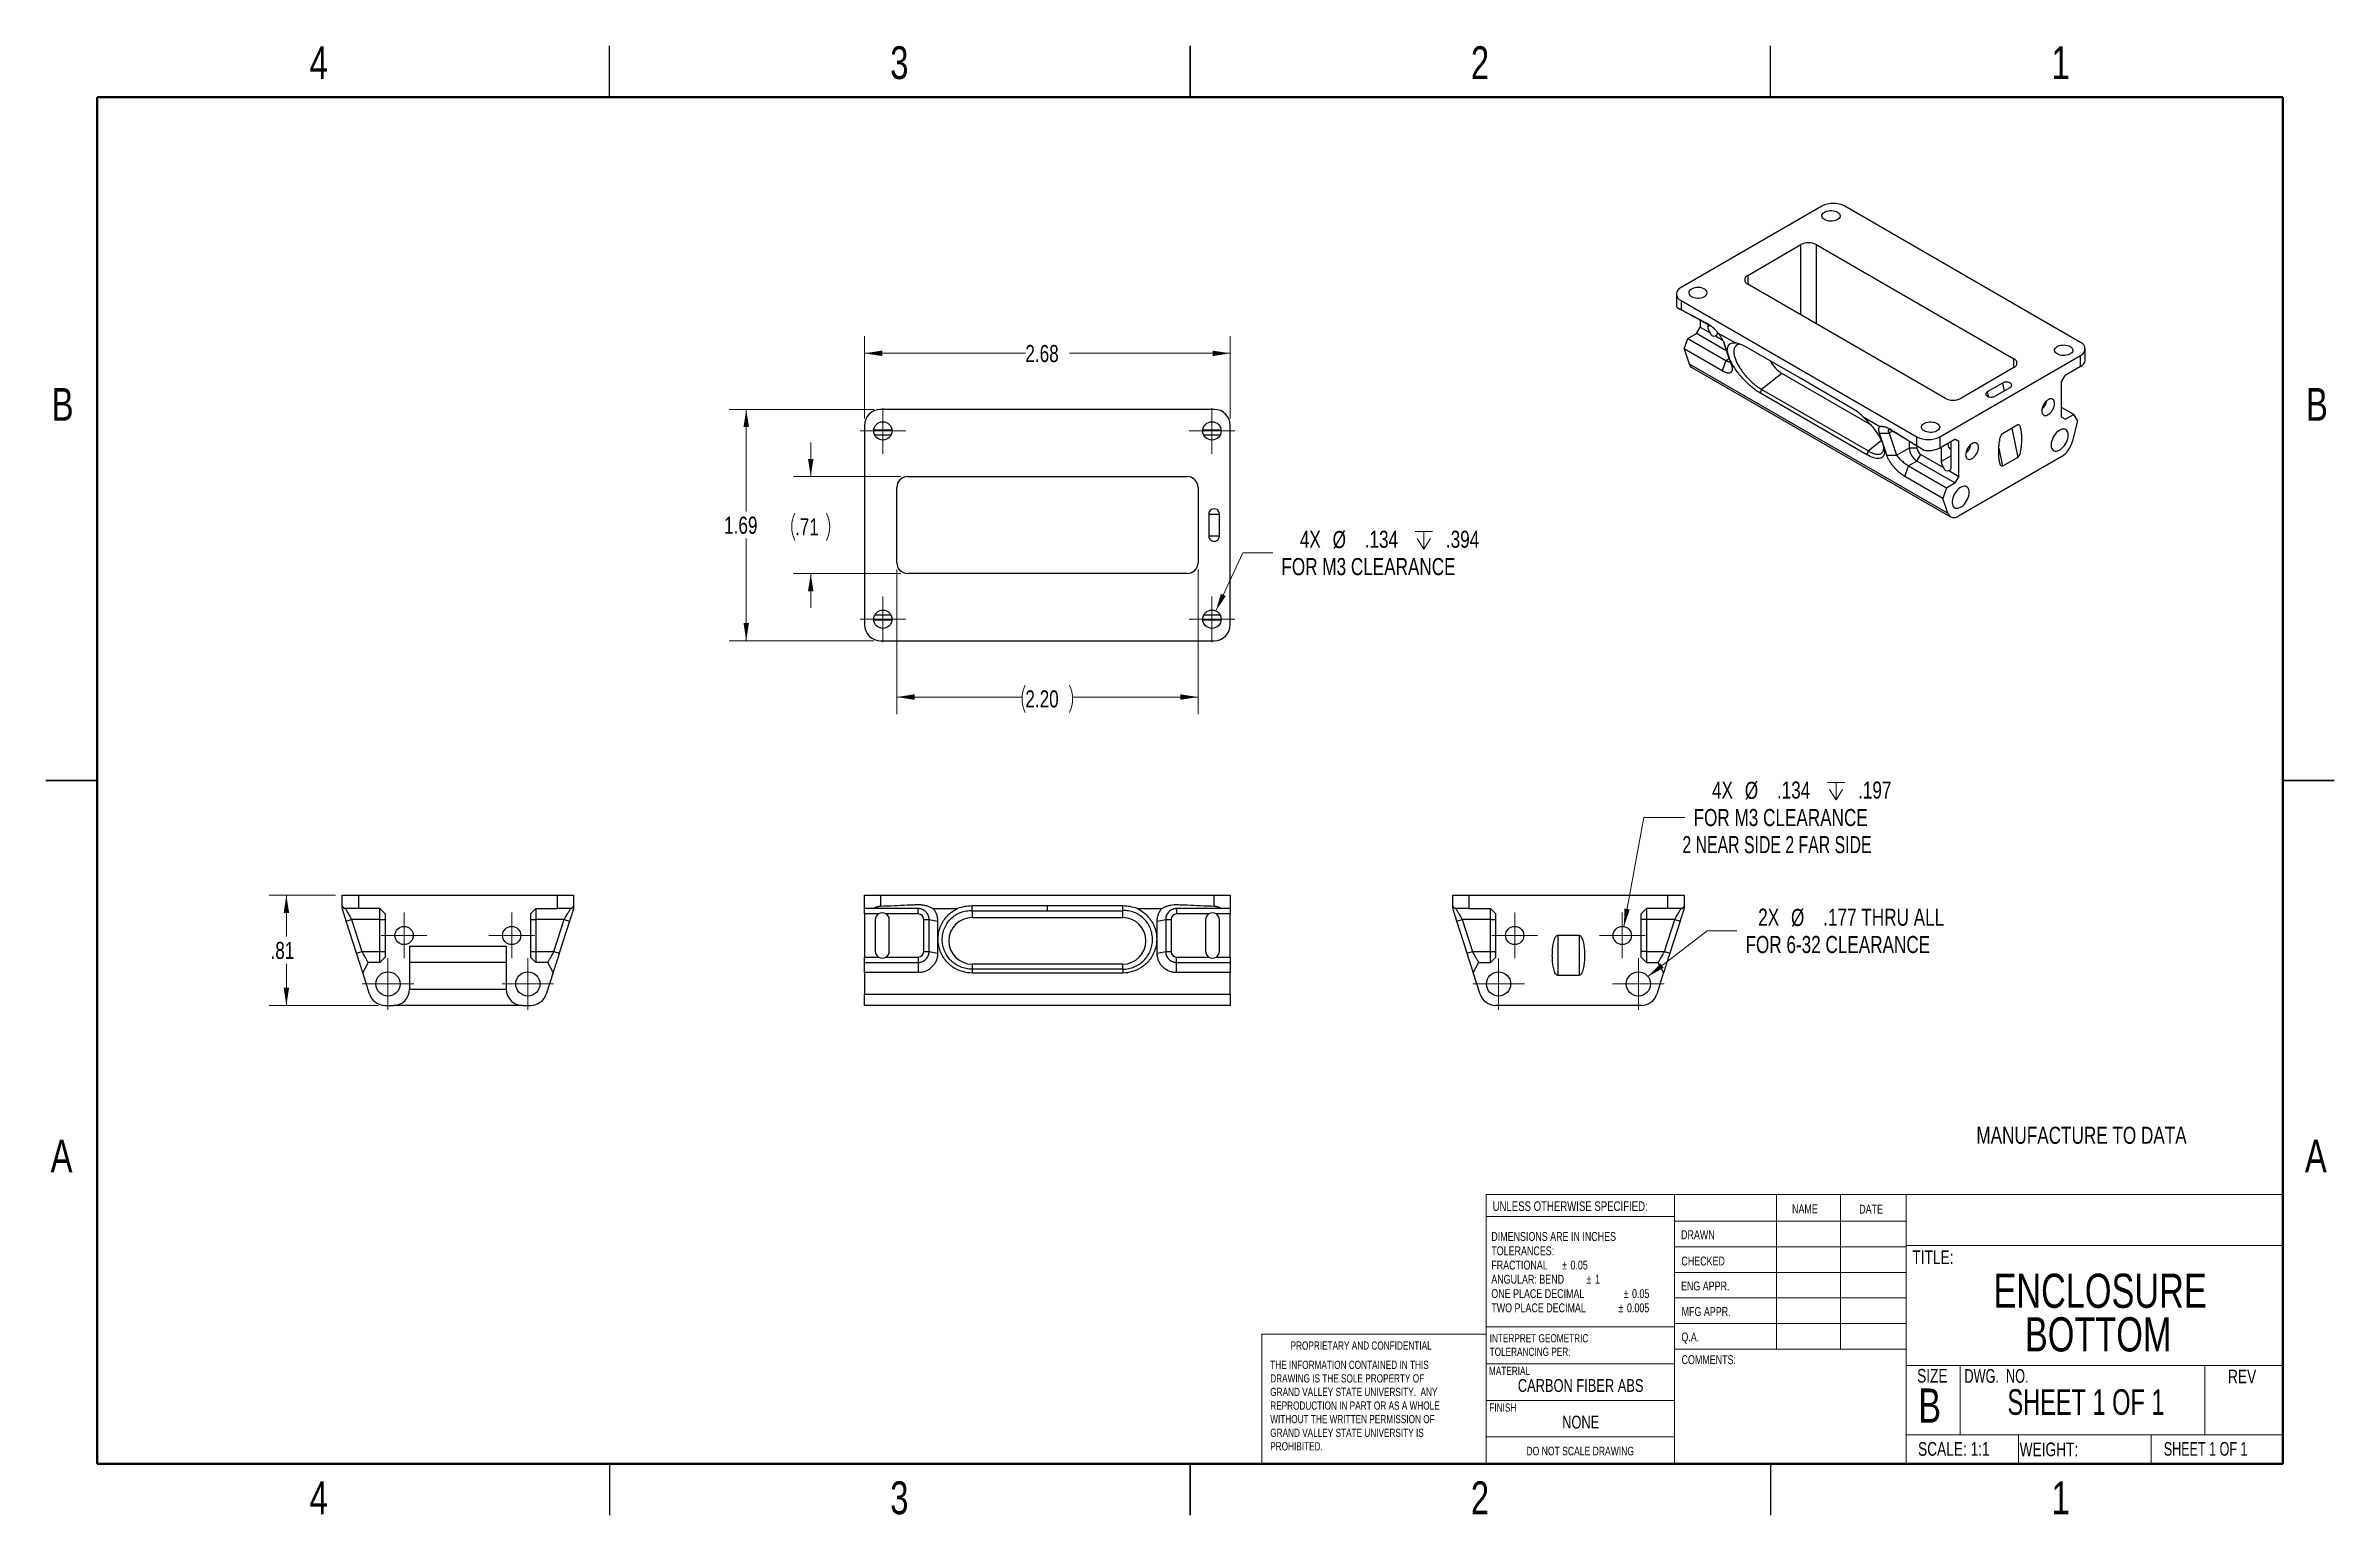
# Model space of a CAD drawing. Header units: inches. Extents: x 0.1 to 16.9, y 0.1 to 10.9.
import ezdxf

# ---------------------------------------------------------------- set-up
doc = ezdxf.new("R2010")
doc.units = ezdxf.units.IN
doc.header["$MEASUREMENT"] = 0
doc.styles.add('SLDTEXTSTYLE0', font='TXT', dxfattribs={"width": 0.75})
doc.styles.add('SLDTEXTSTYLE1', font='TXT', dxfattribs={"width": 0.6875})
doc.styles.add('SLDTEXTSTYLE2', font='TXT', dxfattribs={"width": 0.694444})
doc.styles.add('SLDTEXTSTYLE3', font='TXT', dxfattribs={"width": 0.693182})
doc.dimstyles.new('SLDDIMSTYLE0', dxfattribs={"dimtxt": 0.125, "dimasz": 0.13, "dimexe": 0, "dimexo": 0.0625, "dimgap": 0.03125, "dimtad": 0, "dimtih": 1, "dimtoh": 1, "dimrnd": 1e-09, "dimzin": 12, "dimdsep": 46, "dimtxsty": 'SLDTEXTSTYLE0', "dimsah": 1, "dimcen": 0.09, "dimadec": 0, "dimazin": 3, "dimtfac": 1, "dimtofl": 0, "dimtmove": 0, "dimatfit": 3, "dimfxl": 1, "dimfrac": 2, "dimtolj": 1, "dimtzin": 12, "dimarcsym": 0})
doc.dimstyles.new('SLDDIMSTYLE1', dxfattribs={"dimtxt": 0.125, "dimasz": 0.13, "dimexe": 0, "dimexo": 0.0625, "dimgap": 0.03125, "dimtad": 0, "dimtih": 1, "dimtoh": 1, "dimdec": 3, "dimrnd": 1e-09, "dimzin": 12, "dimdsep": 46, "dimtxsty": 'SLDTEXTSTYLE0', "dimsah": 1, "dimcen": 0, "dimadec": 0, "dimazin": 3, "dimtfac": 1, "dimtdec": 3, "dimtofl": 0, "dimtmove": 0, "dimatfit": 3, "dimfxl": 1, "dimfrac": 2, "dimtolj": 1, "dimtzin": 12, "dimarcsym": 0})
doc.dimstyles.new('SLDDIMSTYLE2', dxfattribs={"dimtxt": 0.125, "dimasz": 0.13, "dimexe": 0, "dimexo": 0.0625, "dimgap": 0.03125, "dimtad": 0, "dimtih": 1, "dimtoh": 1, "dimrnd": 1e-09, "dimzin": 4, "dimdsep": 46, "dimtxsty": 'SLDTEXTSTYLE0', "dimsah": 1, "dimcen": 0.09, "dimadec": 0, "dimazin": 1, "dimtfac": 1, "dimtofl": 0, "dimtmove": 0, "dimatfit": 3, "dimfxl": 1, "dimfrac": 2, "dimtolj": 1, "dimtzin": 12, "dimarcsym": 0})
doc.dimstyles.new('SLDDIMSTYLE3', dxfattribs={"dimtxt": 0.125, "dimasz": 0.13, "dimexe": 0, "dimexo": 0.0625, "dimgap": 0.03125, "dimtad": 0, "dimtih": 1, "dimtoh": 1, "dimrnd": 1e-09, "dimzin": 12, "dimdsep": 46, "dimtxsty": 'SLDTEXTSTYLE0', "dimsah": 1, "dimcen": 0.09, "dimadec": 0, "dimazin": 3, "dimtfac": 1, "dimtmove": 0, "dimatfit": 0, "dimfxl": 1, "dimfrac": 2, "dimtolj": 1, "dimtzin": 12, "dimarcsym": 0})

msp = doc.modelspace()

# ---------------------------------------------------------------- texts
at = {"color": 7, "linetype": 'Continuous', "lineweight": 0}
for s, insert, char_height, attachment_point, style in [('4', (2.1226, 10.8726), 0.24, 2, 'SLDTEXTSTYLE0'), ('3', (6.3726, 10.8726), 0.24, 2, 'SLDTEXTSTYLE0'), ('2', (10.6226, 10.8726), 0.24, 2, 'SLDTEXTSTYLE0'), ('1', (14.8726, 10.8726), 0.24, 2, 'SLDTEXTSTYLE0'), ('B', (0.2482, 8.3726), 0.24, 2, 'SLDTEXTSTYLE0'), ('B', (16.7482, 8.3726), 0.24, 2, 'SLDTEXTSTYLE0'), ('A', (0.2404, 2.8726), 0.24, 2, 'SLDTEXTSTYLE0'), ('MANUFACTURE TO DATA', (14.2557, 2.9674), 0.125, 1, 'SLDTEXTSTYLE0'), ('A', (16.7404, 2.8726), 0.24, 2, 'SLDTEXTSTYLE0'), ('UNLESS OTHERWISE SPECIFIED:', (10.7149, 2.4212), 0.07, 1, 'SLDTEXTSTYLE0'), ('NAME', (12.9065, 2.3985), 0.065, 1, 'SLDTEXTSTYLE0'), ('DATE', (13.3982, 2.3968), 0.065, 1, 'SLDTEXTSTYLE0'), ('DRAWN', (12.0944, 2.2096), 0.065, 1, 'SLDTEXTSTYLE0'), ('CHECKED', (12.0965, 2.0172), 0.065, 1, 'SLDTEXTSTYLE0'), ('TITLE:', (13.7871, 2.0627), 0.1, 1, 'SLDTEXTSTYLE0'), ('ENG APPR.', (12.0936, 1.8347), 0.065, 1, 'SLDTEXTSTYLE0'), ('MFG APPR.', (12.0985, 1.6475), 0.065, 1, 'SLDTEXTSTYLE0'), ('PROPRIETARY AND CONFIDENTIAL', (9.2359, 1.3964), 0.06, 1, 'SLDTEXTSTYLE0'), ('Q.A.', (12.0969, 1.4615), 0.065, 1, 'SLDTEXTSTYLE0'), ('MATERIAL', (10.6882, 1.2107), 0.06, 1, 'SLDTEXTSTYLE0'), ('COMMENTS:', (12.0978, 1.2956), 0.065, 1, 'SLDTEXTSTYLE0'), ('SIZE', (13.822, 1.1952), 0.1, 1, 'SLDTEXTSTYLE0'), ('DWG.  NO.', (14.1685, 1.1938), 0.1, 1, 'SLDTEXTSTYLE2'), ('REV', (16.0978, 1.1899), 0.1, 1, 'SLDTEXTSTYLE0'), ('CARBON FIBER ABS', (11.3594, 1.1209), 0.09375, 2, 'SLDTEXTSTYLE0'), ('B', (13.8299, 1.0521), 0.25, 1, 'SLDTEXTSTYLE0'), ('SHEET 1 OF 1', (15.058, 1.0469), 0.1875, 2, 'SLDTEXTSTYLE1'), ('FINISH', (10.6909, 0.9425), 0.06, 1, 'SLDTEXTSTYLE0'), ('NONE', (11.3596, 0.8532), 0.09375, 2, 'SLDTEXTSTYLE0'), ('DO NOT SCALE DRAWING', (11.3564, 0.6258), 0.0625, 2, 'SLDTEXTSTYLE0'), ('SCALE: 1:1', (13.8287, 0.66), 0.1, 1, 'SLDTEXTSTYLE0'), ('WEIGHT:', (14.5724, 0.6566), 0.1, 1, 'SLDTEXTSTYLE0'), ('SHEET 1 OF 1', (15.6272, 0.6604), 0.1, 1, 'SLDTEXTSTYLE1'), ('4', (2.1226, 0.3726), 0.24, 2, 'SLDTEXTSTYLE0'), ('3', (6.3726, 0.3726), 0.24, 2, 'SLDTEXTSTYLE0'), ('2', (10.6226, 0.3726), 0.24, 2, 'SLDTEXTSTYLE0'), ('1', (14.8726, 0.3726), 0.24, 2, 'SLDTEXTSTYLE0')]:
    msp.add_mtext(s, dxfattribs=dict(at, insert=insert, char_height=char_height, attachment_point=attachment_point, style=style))

# ---------------------------------------------------------------- blocks, each defined once
blk = doc.blocks.new('SW_NOTE_0')
at = {"color": 0, "linetype": 'Continuous', "lineweight": 0, "char_height": 0.25, "attachment_point": 2, "style": 'SLDTEXTSTYLE0'}
for s, insert in [('ENCLOSURE', (0.941, 0.322)), ('BOTTOM', (0.927, 0.003))]:
    blk.add_mtext(s, dxfattribs=dict(at, insert=insert))
blk = doc.blocks.new('SW_NOTE_1')
at = {"color": 0, "linetype": 'Continuous', "lineweight": 0, "char_height": 0.06, "attachment_point": 1, "style": 'SLDTEXTSTYLE0'}
for s, insert in [('INTERPRET GEOMETRIC', (0, 0.077)), ('TOLERANCING PER:', (0, -0.022))]:
    blk.add_mtext(s, dxfattribs=dict(at, insert=insert))
blk = doc.blocks.new('SW_NOTE_2')
at = {"color": 0, "linetype": 'Continuous', "lineweight": 0, "char_height": 0.065, "attachment_point": 1, "style": 'SLDTEXTSTYLE0'}
for s, insert in [('DIMENSIONS ARE IN INCHES', (0, 0.084)), ('TOLERANCES:', (0, -0.021)), ('FRACTIONAL', (0, -0.125)), ('%%p', (0.518, -0.125)), ('0.05', (0.579, -0.125)), ('ANGULAR: BEND', (0, -0.229)), ('ONE PLACE DECIMAL', (0, -0.334)), ('%%p', (0.697, -0.229)), ('1', (0.759, -0.229)), ('0.05', (1.03, -0.334)), ('TWO PLACE DECIMAL', (0, -0.438)), ('%%p', (0.931, -0.438)), ('%%p', (0.968, -0.334)), ('0.005', (0.993, -0.438))]:
    blk.add_mtext(s, dxfattribs=dict(at, insert=insert))
blk = doc.blocks.new('SW_NOTE_3')
at = {"color": 0, "linetype": 'Continuous', "lineweight": 0, "char_height": 0.06, "attachment_point": 1, "style": 'SLDTEXTSTYLE0'}
for s, insert in [('THE INFORMATION CONTAINED IN THIS', (0, 0.077)), ('GRAND VALLEY STATE UNIVERSITY.  ANY', (0, -0.121)), ('DRAWING IS THE SOLE PROPERTY OF', (0, -0.022)), ('WITHOUT THE WRITTEN PERMISSION OF', (0, -0.32)), ('REPRODUCTION IN PART OR AS A WHOLE', (0, -0.221)), ('GRAND VALLEY STATE UNIVERSITY IS', (0, -0.42)), ('PROHIBITED.', (0, -0.519))]:
    blk.add_mtext(s, dxfattribs=dict(at, insert=insert))
blk = doc.blocks.new('_D')
at = {"color": 7, "linetype": 'Continuous', "lineweight": 18}
for p, q in [((6.118, 8.148), (6.118, 8.751)), ((8.795, 8.148), (8.795, 8.751)), ((6.118, 8.626), (7.295, 8.626)), ((8.795, 8.626), (7.618, 8.626))]:
    blk.add_line(p, q, dxfattribs=at)
for points in [[(6.118, 8.626), (6.248, 8.606), (6.248, 8.646)], [(8.795, 8.626), (8.665, 8.646), (8.665, 8.606)]]:
    blk.add_solid(points, dxfattribs=at)
at = {"color": 7, "linetype": 'Continuous', "lineweight": 18, "insert": (7.295, 8.687), "char_height": 0.125, "attachment_point": 1, "style": 'SLDTEXTSTYLE0'}
blk.add_mtext('2.68', dxfattribs=at)
blk = doc.blocks.new('_D_1')
at = {"color": 7, "linetype": 'Continuous', "lineweight": 18}
for p, q in [((6.186, 8.216), (5.127, 8.216)), ((5.252, 8.216), (5.252, 7.469)), ((5.252, 6.523), (5.252, 7.27)), ((6.186, 6.523), (5.127, 6.523))]:
    blk.add_line(p, q, dxfattribs=at)
for points in [[(5.252, 8.216), (5.232, 8.086), (5.272, 8.086)], [(5.252, 6.523), (5.272, 6.653), (5.232, 6.653)]]:
    blk.add_solid(points, dxfattribs=at)
at = {"color": 7, "linetype": 'Continuous', "lineweight": 18, "insert": (5.09, 7.431), "char_height": 0.125, "attachment_point": 1, "style": 'SLDTEXTSTYLE0'}
blk.add_mtext('1.69', dxfattribs=at)
blk = doc.blocks.new('SW_SYMBOL_HOLE_DEPTH')
at = {"color": 0, "linetype": 'Continuous', "lineweight": 18}
for p, q in [((0, 34.4), (31.5, 34.4)), ((3.9, 21.9), (15.7, 3)), ((15.7, 34.4), (15.7, 3)), ((27.6, 21.9), (15.7, 3))]:
    blk.add_line(p, q, dxfattribs=at)
blk = doc.blocks.new('_D_2')
at = {"color": 7, "linetype": 'Continuous', "lineweight": 18}
for p, q in [((8.689, 6.741), (8.887, 7.166)), ((8.887, 7.166), (9.106, 7.166))]:
    blk.add_line(p, q, dxfattribs=at)
blk.add_solid([(8.689, 6.741), (8.762, 6.85), (8.726, 6.867)], dxfattribs=at)
at = {"color": 7, "linetype": 'Continuous', "lineweight": 18, "xscale": 0.0040555664, "yscale": 0.0040555664, "zscale": 0.0040555664}
blk.add_blockref('SW_SYMBOL_HOLE_DEPTH', (10.148, 7.182), dxfattribs=at)
at = {"color": 7, "linetype": 'Continuous', "lineweight": 18, "char_height": 0.125, "attachment_point": 1, "style": 'SLDTEXTSTYLE0'}
for s, insert in [('4X', (9.304, 7.328)), ('%%c', (9.544, 7.326)), ('.134', (9.779, 7.328)), ('.394', (10.373, 7.328)), ('FOR M3 CLEARANCE', (9.169, 7.128))]:
    blk.add_mtext(s, dxfattribs=dict(at, insert=insert))
blk = doc.blocks.new('_D_3')
at = {"color": 7, "linetype": 'Continuous', "lineweight": 18}
for p, q in [((6.354, 7.044), (6.354, 5.986)), ((8.559, 7.044), (8.559, 5.986)), ((6.354, 6.111), (7.271, 6.111)), ((8.559, 6.111), (7.641, 6.111))]:
    blk.add_line(p, q, dxfattribs=at)
for centre, start, end in [((7.493, 6.098), 153.4349, 206.5651), ((7.419, 6.098), 333.4349, 26.5651)]:
    blk.add_arc(centre, 0.222, start, end, dxfattribs=at)
for points in [[(6.354, 6.111), (6.484, 6.091), (6.484, 6.131)], [(8.559, 6.111), (8.429, 6.131), (8.429, 6.091)]]:
    blk.add_solid(points, dxfattribs=at)
at = {"color": 7, "linetype": 'Continuous', "lineweight": 18, "insert": (7.295, 6.16), "char_height": 0.125, "attachment_point": 1, "style": 'SLDTEXTSTYLE0'}
blk.add_mtext('2.20', dxfattribs=at)
blk = doc.blocks.new('_D_4')
at = {"color": 7, "linetype": 'Continuous', "lineweight": 18}
for p, q in [((5.724, 7.724), (5.724, 7.974)), ((6.383, 7.724), (5.599, 7.724)), ((6.383, 7.015), (5.599, 7.015)), ((5.724, 7.015), (5.724, 6.765))]:
    blk.add_line(p, q, dxfattribs=at)
for centre, start, end in [((5.807, 7.357), 153.4349, 206.5651), ((5.641, 7.357), 333.4349, 26.5651)]:
    blk.add_arc(centre, 0.222, start, end, dxfattribs=at)
for points in [[(5.724, 7.724), (5.744, 7.854), (5.704, 7.854)], [(5.724, 7.015), (5.704, 6.885), (5.744, 6.885)]]:
    blk.add_solid(points, dxfattribs=at)
at = {"color": 7, "linetype": 'Continuous', "lineweight": 18, "insert": (5.609, 7.419), "char_height": 0.125, "attachment_point": 1, "style": 'SLDTEXTSTYLE0'}
blk.add_mtext('.71', dxfattribs=at)
blk = doc.blocks.new('SW_CENTERMARKSYMBOL_0')
at = {"color": 0, "linetype": 'Continuous', "lineweight": 0}
for p, q in [((-0.1, 0), (-0.167, 0)), ((0, 0), (-0.1, 0)), ((0, 0.1), (0, 0.167)), ((0, 0), (0, 0.1)), ((0, 0), (0, -0.1)), ((0, 0), (0.1, 0)), ((0.1, 0), (0.167, 0)), ((0, -0.1), (0, -0.167))]:
    blk.add_line(p, q, dxfattribs=at)
blk = doc.blocks.new('SW_CENTERMARKSYMBOL_1')
at = {"color": 0, "linetype": 'Continuous', "lineweight": 0}
for p, q in [((-0.1, 0), (-0.167, 0)), ((0, 0), (-0.1, 0)), ((0, 0.1), (0, 0.167)), ((0, 0), (0, 0.1)), ((0, 0), (0, -0.1)), ((0, 0), (0.1, 0)), ((0.1, 0), (0.167, 0)), ((0, -0.1), (0, -0.167))]:
    blk.add_line(p, q, dxfattribs=at)
blk = doc.blocks.new('SW_CENTERMARKSYMBOL_2')
at = {"color": 0, "linetype": 'Continuous', "lineweight": 0}
for p, q in [((-0.1, 0), (-0.167, 0)), ((0, 0), (-0.1, 0)), ((0, 0.1), (0, 0.167)), ((0, 0), (0, 0.1)), ((0, 0), (0, -0.1)), ((0, 0), (0.1, 0)), ((0.1, 0), (0.167, 0)), ((0, -0.1), (0, -0.167))]:
    blk.add_line(p, q, dxfattribs=at)
blk = doc.blocks.new('SW_CENTERMARKSYMBOL_3')
at = {"color": 0, "linetype": 'Continuous', "lineweight": 0}
for p, q in [((-0.1, 0), (-0.167, 0)), ((0, 0), (-0.1, 0)), ((0, 0.1), (0, 0.167)), ((0, 0), (0, 0.1)), ((0, 0), (0, -0.1)), ((0, 0), (0.1, 0)), ((0.1, 0), (0.167, 0)), ((0, -0.1), (0, -0.167))]:
    blk.add_line(p, q, dxfattribs=at)
blk = doc.blocks.new('_D_5')
at = {"color": 7, "linetype": 'Continuous', "lineweight": 18}
for p, q in [((11.676, 4.432), (11.822, 5.231)), ((11.822, 5.231), (12.123, 5.231))]:
    blk.add_line(p, q, dxfattribs=at)
blk.add_solid([(11.676, 4.432), (11.719, 4.557), (11.68, 4.564)], dxfattribs=at)
at = {"color": 7, "linetype": 'Continuous', "lineweight": 18, "xscale": 0.0040555664, "yscale": 0.0040555664, "zscale": 0.0040555664}
blk.add_blockref('SW_SYMBOL_HOLE_DEPTH', (13.165, 5.347), dxfattribs=at)
at = {"color": 7, "linetype": 'Continuous', "lineweight": 18, "char_height": 0.125, "attachment_point": 1}
for s, insert, style in [('4X', (12.321, 5.493), 'SLDTEXTSTYLE0'), ('%%c', (12.561, 5.491), 'SLDTEXTSTYLE0'), ('.134', (12.796, 5.493), 'SLDTEXTSTYLE0'), ('.197', (13.39, 5.493), 'SLDTEXTSTYLE0'), ('FOR M3 CLEARANCE', (12.186, 5.292), 'SLDTEXTSTYLE0'), ('2 NEAR SIDE 2 FAR SIDE', (12.104, 5.094), 'SLDTEXTSTYLE3')]:
    blk.add_mtext(s, dxfattribs=dict(at, insert=insert, style=style))
blk = doc.blocks.new('_D_6')
at = {"color": 7, "linetype": 'Continuous', "lineweight": 18}
for p, q in [((11.852, 4.066), (12.285, 4.401)), ((12.285, 4.401), (12.503, 4.401))]:
    blk.add_line(p, q, dxfattribs=at)
blk.add_solid([(11.852, 4.066), (11.967, 4.13), (11.943, 4.162)], dxfattribs=at)
at = {"color": 7, "linetype": 'Continuous', "lineweight": 18, "char_height": 0.125, "attachment_point": 1, "style": 'SLDTEXTSTYLE0'}
for s, insert in [('2X', (12.659, 4.563)), ('%%c', (12.899, 4.561)), ('.177 THRU ALL', (13.135, 4.563)), ('FOR 6-32 CLEARANCE', (12.566, 4.363))]:
    blk.add_mtext(s, dxfattribs=dict(at, insert=insert))
blk = doc.blocks.new('SW_CENTERMARKSYMBOL_4')
at = {"color": 0, "linetype": 'Continuous', "lineweight": 0}
for p, q in [((0, 0.1), (0, 0.189)), ((-0.1, 0), (-0.189, 0)), ((0, 0), (-0.1, 0)), ((0, 0), (0, 0.1)), ((0, 0), (0, -0.1)), ((0, 0), (0.1, 0)), ((0.1, 0), (0.189, 0)), ((0, -0.1), (0, -0.189))]:
    blk.add_line(p, q, dxfattribs=at)
blk = doc.blocks.new('SW_CENTERMARKSYMBOL_5')
at = {"color": 0, "linetype": 'Continuous', "lineweight": 0}
for p, q in [((0, 0.1), (0, 0.189)), ((-0.1, 0), (-0.189, 0)), ((0, 0), (-0.1, 0)), ((0, 0), (0, 0.1)), ((0, 0), (0, -0.1)), ((0, 0), (0.1, 0)), ((0.1, 0), (0.189, 0)), ((0, -0.1), (0, -0.189))]:
    blk.add_line(p, q, dxfattribs=at)
blk = doc.blocks.new('SW_CENTERMARKSYMBOL_6')
at = {"color": 0, "linetype": 'Continuous', "lineweight": 0}
for p, q in [((-0.1, 0), (-0.167, 0)), ((0, 0), (-0.1, 0)), ((0, 0.1), (0, 0.167)), ((0, 0), (0, 0.1)), ((0, 0), (0, -0.1)), ((0, 0), (0.1, 0)), ((0.1, 0), (0.167, 0)), ((0, -0.1), (0, -0.167))]:
    blk.add_line(p, q, dxfattribs=at)
blk = doc.blocks.new('SW_CENTERMARKSYMBOL_7')
at = {"color": 0, "linetype": 'Continuous', "lineweight": 0}
for p, q in [((-0.1, 0), (-0.167, 0)), ((0, 0), (-0.1, 0)), ((0, 0.1), (0, 0.167)), ((0, 0), (0, 0.1)), ((0, 0), (0, -0.1)), ((0, 0), (0.1, 0)), ((0.1, 0), (0.167, 0)), ((0, -0.1), (0, -0.167))]:
    blk.add_line(p, q, dxfattribs=at)
blk = doc.blocks.new('_D_7')
at = {"color": 7, "linetype": 'Continuous', "lineweight": 18}
for p, q in [((2.245, 4.662), (1.761, 4.662)), ((1.886, 4.662), (1.886, 4.358)), ((1.886, 3.855), (1.886, 4.159)), ((2.558, 3.855), (1.761, 3.855))]:
    blk.add_line(p, q, dxfattribs=at)
for points in [[(1.886, 4.662), (1.866, 4.532), (1.906, 4.532)], [(1.886, 3.855), (1.906, 3.985), (1.866, 3.985)]]:
    blk.add_solid(points, dxfattribs=at)
at = {"color": 7, "linetype": 'Continuous', "lineweight": 18, "insert": (1.77, 4.32), "char_height": 0.125, "attachment_point": 1, "style": 'SLDTEXTSTYLE0'}
blk.add_mtext('.81', dxfattribs=at)
blk = doc.blocks.new('SW_CENTERMARKSYMBOL_8')
at = {"color": 0, "linetype": 'Continuous', "lineweight": 0}
for p, q in [((0, 0.1), (0, 0.189)), ((-0.1, 0), (-0.189, 0)), ((0, 0), (-0.1, 0)), ((0, 0), (0, 0.1)), ((0, 0), (0, -0.1)), ((0, 0), (0.1, 0)), ((0.1, 0), (0.189, 0)), ((0, -0.1), (0, -0.189))]:
    blk.add_line(p, q, dxfattribs=at)
blk = doc.blocks.new('SW_CENTERMARKSYMBOL_9')
at = {"color": 0, "linetype": 'Continuous', "lineweight": 0}
for p, q in [((0, 0.1), (0, 0.189)), ((-0.1, 0), (-0.189, 0)), ((0, 0), (-0.1, 0)), ((0, 0), (0, 0.1)), ((0, 0), (0, -0.1)), ((0, 0), (0.1, 0)), ((0.1, 0), (0.189, 0)), ((0, -0.1), (0, -0.189))]:
    blk.add_line(p, q, dxfattribs=at)
blk = doc.blocks.new('SW_CENTERMARKSYMBOL_10')
at = {"color": 0, "linetype": 'Continuous', "lineweight": 0}
for p, q in [((-0.1, 0), (-0.167, 0)), ((0, 0), (-0.1, 0)), ((0, 0.1), (0, 0.167)), ((0, 0), (0, 0.1)), ((0, 0), (0, -0.1)), ((0, 0), (0.1, 0)), ((0.1, 0), (0.167, 0)), ((0, -0.1), (0, -0.167))]:
    blk.add_line(p, q, dxfattribs=at)
blk = doc.blocks.new('SW_CENTERMARKSYMBOL_11')
at = {"color": 0, "linetype": 'Continuous', "lineweight": 0}
for p, q in [((-0.1, 0), (-0.167, 0)), ((0, 0), (-0.1, 0)), ((0, 0.1), (0, 0.167)), ((0, 0), (0, 0.1)), ((0, 0), (0, -0.1)), ((0, 0), (0.1, 0)), ((0.1, 0), (0.167, 0)), ((0, -0.1), (0, -0.167))]:
    blk.add_line(p, q, dxfattribs=at)

# ---------------------------------------------------------------- dimensions: what is measured, and where the dimension line sits
at = {"color": 7, "linetype": 'Continuous', "lineweight": 18}
dim = msp.add_linear_dim(base=(8.7948, 8.6255), p1=(6.1177, 8.0978), p2=(8.7948, 8.0978), dimstyle='SLDDIMSTYLE0', dxfattribs=at)
dim.commit()
dim.dimension.update_dxf_attribs({"geometry": '_D', "text_midpoint": (7.4562, 8.6255), "dimtype": 160})
for base, p1, p2, picture, middle in [((5.2515, 8.216), (6.2358, 6.523), (6.2358, 8.216), '_D_1', (5.2515, 7.3695)), ((1.8855, 3.8548), (2.2951, 4.6619), (2.6081, 3.8548), '_D_7', (1.8855, 4.2583))]:
    dim = msp.add_linear_dim(base=base, p1=p1, p2=p2, angle=90, dimstyle='SLDDIMSTYLE0', dxfattribs=at)
    dim.commit()
    dim.dimension.update_dxf_attribs({"geometry": picture, "text_midpoint": middle, "dimtype": 160})
dim = msp.add_linear_dim(base=(5.724, 7.7238), p1=(6.4326, 7.0152), p2=(6.4326, 7.7238), angle=90, text='(<>)', dimstyle='SLDDIMSTYLE3', dxfattribs=at)
dim.commit()
dim.dimension.update_dxf_attribs({"geometry": '_D_4', "text_midpoint": (5.724, 7.3695), "dimtype": 160})
for p1, p2, text, picture, middle in [((8.6322, 6.6199), (8.6889, 6.7412), '4X <> {\\fGDT;x} .394\\PFOR M3 CLEARANCE', '_D_2', (9.9997, 7.166)), ((11.6517, 4.3007), (11.6759, 4.4324), '4X <> {\\fGDT;x} .197\\PFOR M3 CLEARANCE\\P2 NEAR SIDE 2 FAR SIDE', '_D_5', (13.0168, 5.2312)), ((11.7118, 3.9581), (11.852, 4.0664), '2X <> THRU ALL\\PFOR 6-32 CLEARANCE\\P', '_D_6', (13.4405, 4.401))]:
    dim = msp.add_diameter_dim_2p(p1=p1, p2=p2, text=text, dimstyle='SLDDIMSTYLE1', dxfattribs=at)
    dim.commit()
    dim.dimension.update_dxf_attribs({"geometry": picture, "text_midpoint": middle, "dimtype": 163})
dim = msp.add_linear_dim(base=(8.5586, 6.111), p1=(6.3539, 7.0939), p2=(8.5586, 7.0939), text='(<>)', dimstyle='SLDDIMSTYLE2', dxfattribs=at)
dim.commit()
dim.dimension.update_dxf_attribs({"geometry": '_D_3', "text_midpoint": (7.4562, 6.111), "dimtype": 160})

# ---------------------------------------------------------------- linework, layer by layer
at = {"color": 7, "linetype": 'Continuous', "lineweight": 25}
for p, q in [((4.25, 10.5), (4.25, 10.875)), ((8.5, 10.5), (8.5, 10.875)), ((8.5, 10.875), (8.5, 10.5)), ((12.75, 10.5), (12.75, 10.875)), ((13.1249, 9.7025), (12.0948, 9.1079)), ((15.0179, 8.7061), (13.2919, 9.7025)), ((12.582, 9.1963), (12.9717, 9.4213)), ((13.0831, 9.4213), (14.5307, 8.5856)), ((12.0602, 9.0597), (12.0602, 8.9793)), ((14.0296, 8.2963), (12.582, 9.132)), ((12.0948, 9.0114), (13.8208, 8.015)), ((12.0948, 9.0114), (12.0948, 8.9457)), ((12.1174, 8.6578), (12.1447, 8.7348)), ((12.1447, 8.7348), (12.2062, 8.7703)), ((12.1447, 8.7348), (12.4231, 8.5741)), ((12.2062, 8.7703), (12.234, 8.8185)), ((12.429, 8.6417), (12.2062, 8.7703)), ((12.234, 8.8675), (12.234, 8.8185)), ((12.234, 8.8185), (12.3066, 8.7766)), ((12.2897, 8.8366), (12.2897, 8.8217)), ((12.3452, 8.7544), (12.3996, 8.7229)), ((12.3661, 8.7744), (12.4921, 8.7017)), ((12.1174, 8.6578), (12.1531, 8.5495)), ((12.3958, 8.4971), (12.1174, 8.6578)), ((12.1531, 8.5495), (14.0461, 7.4567)), ((12.4231, 8.5741), (12.3958, 8.4971)), ((12.4103, 8.6984), (12.4637, 8.5363)), ((12.4468, 8.5878), (12.4103, 8.6984)), ((12.4468, 8.5878), (12.4637, 8.5363)), ((12.9578, 8.4484), (12.5681, 8.6734)), ((13.9879, 8.015), (15.0179, 8.6097)), ((15.0179, 8.5293), (15.0179, 8.6097)), ((15.0525, 8.5775), (15.0525, 8.6579)), ((12.1736, 8.5225), (14.0666, 7.4297)), ((12.8326, 8.4786), (12.6831, 8.3619)), ((13.4821, 8.1037), (12.8326, 8.4786)), ((13.3476, 8.2234), (12.9578, 8.4484)), ((14.5307, 8.5213), (14.141, 8.2963)), ((14.4472, 8.4088), (14.3359, 8.3445)), ((14.3915, 8.3123), (14.5029, 8.3766)), ((14.8787, 8.4168), (14.9065, 8.465)), ((14.8787, 8.1596), (14.8787, 8.4168)), ((15.0179, 8.5293), (14.9065, 8.465)), ((8.6767, 8.216), (6.2358, 8.216)), ((13.4543, 7.8844), (12.6748, 8.3344)), ((13.4626, 7.9119), (12.6831, 8.3619)), ((14.968, 8.179), (14.8787, 8.2306)), ((6.1177, 8.0978), (6.1177, 6.6412)), ((6.1855, 8.066), (6.3185, 8.066)), ((8.594, 8.066), (8.727, 8.066)), ((8.7948, 6.6412), (8.7948, 8.0978)), ((13.4236, 8.164), (13.5495, 8.0913)), ((13.5466, 8.0424), (13.6182, 8.0427)), ((13.6001, 7.8804), (13.5466, 8.0424)), ((13.6182, 8.0427), (13.6717, 7.8807)), ((14.4472, 8.0403), (14.5586, 8.1045)), ((14.9065, 8.1435), (14.8787, 8.1596)), ((14.9065, 8.1435), (14.968, 8.179)), ((14.9954, 8.1336), (14.9596, 7.9841)), ((14.9954, 8.1336), (14.968, 8.179)), ((6.3112, 8.0273), (6.1927, 8.0273)), ((8.7198, 8.0273), (8.6013, 8.0273)), ((13.6001, 7.8804), (13.6717, 7.8807)), ((13.6717, 7.8807), (13.7652, 7.9346)), ((13.7652, 7.9346), (13.7652, 7.9819)), ((13.7652, 7.9346), (13.8208, 7.9346)), ((13.8208, 7.9493), (13.8208, 8.015)), ((13.8208, 7.9476), (13.8208, 7.9346)), ((13.8208, 7.8382), (13.8487, 7.8864)), ((13.8487, 7.8864), (14.0159, 7.7899)), ((13.9879, 8.015), (13.9879, 7.9347)), ((13.9879, 7.9347), (14.0992, 7.999)), ((13.999, 7.9411), (13.999, 7.835)), ((14.0713, 7.9828), (14.0714, 7.9797)), ((14.0714, 7.7932), (14.0714, 7.9797)), ((14.0992, 7.999), (14.1271, 7.9829)), ((14.1271, 7.9829), (14.0992, 7.9989)), ((14.1271, 7.7257), (14.1271, 7.9829)), ((6.4326, 7.7238), (8.4799, 7.7238)), ((13.732, 7.7257), (13.7593, 7.8027)), ((14.0104, 7.565), (13.732, 7.7257)), ((13.8208, 7.8382), (13.7593, 7.8027)), ((13.7593, 7.8027), (14.0377, 7.642)), ((14.0992, 7.6775), (13.8208, 7.8382)), ((14.0545, 7.7676), (14.1271, 7.7257)), ((14.1271, 7.7257), (14.0992, 7.6775)), ((14.8801, 7.8711), (14.1257, 7.4356)), ((14.5586, 7.8646), (14.4472, 7.8003)), ((6.3539, 7.0939), (6.3539, 7.6451)), ((8.5586, 7.6451), (8.5586, 7.0939)), ((14.0377, 7.642), (14.0104, 7.565)), ((14.0461, 7.4567), (14.0104, 7.565)), ((14.0377, 7.642), (14.0992, 7.6775)), ((8.6373, 7.4482), (8.6373, 7.2908)), ((8.7161, 7.2908), (8.7161, 7.4482)), ((8.4799, 7.0152), (6.4326, 7.0152)), ((6.1927, 6.7117), (6.3112, 6.7117)), ((8.6013, 6.7117), (8.7198, 6.7117)), ((6.3185, 6.673), (6.1855, 6.673)), ((8.727, 6.673), (8.594, 6.673)), ((6.2358, 6.523), (8.6767, 6.523)), ((0.5, 5.5), (0.125, 5.5)), ((0.125, 5.5), (0.5, 5.5)), ((16.5, 5.5), (16.875, 5.5)), ((16.875, 5.5), (16.5, 5.5)), ((2.2951, 4.6619), (2.4132, 4.6619)), ((2.2951, 4.5813), (2.2951, 4.6619)), ((2.4132, 4.5634), (2.3084, 4.5634)), ((2.4132, 4.6619), (2.4132, 4.5634)), ((2.4132, 4.6619), (3.8699, 4.6619)), ((2.5707, 4.5634), (2.4132, 4.5634)), ((2.5707, 4.5634), (2.6101, 4.5241)), ((2.5707, 4.4847), (2.5707, 4.5634)), ((2.6101, 4.5241), (2.6101, 4.2091)), ((3.6731, 4.5241), (3.7125, 4.5634)), ((3.6731, 4.5241), (3.6731, 4.2091)), ((3.7125, 4.5634), (3.8699, 4.5634)), ((3.7125, 4.5634), (3.7125, 4.4847)), ((3.8699, 4.5634), (3.8699, 4.6619)), ((3.8699, 4.6619), (3.988, 4.6619)), ((3.9747, 4.5634), (3.8699, 4.5634)), ((3.988, 4.6619), (3.988, 4.5813)), ((6.1177, 4.5634), (6.1177, 4.6619)), ((6.1177, 4.6619), (6.2358, 4.6619)), ((6.1813, 4.5634), (6.1177, 4.5634)), ((6.1177, 4.5241), (6.1177, 4.5634)), ((6.2203, 4.5241), (6.1177, 4.5241)), ((6.1177, 4.5241), (6.1177, 4.2091)), ((6.2358, 4.6619), (6.2358, 4.5813)), ((6.2358, 4.6619), (8.6767, 4.6619)), ((6.5114, 4.5241), (6.2749, 4.5241)), ((6.5114, 4.5241), (6.5114, 4.5634)), ((6.6195, 4.5634), (6.7976, 4.5634)), ((6.9051, 4.548), (6.9051, 4.5825)), ((7.4562, 4.5825), (6.9051, 4.5825)), ((6.9051, 4.548), (7.4562, 4.548)), ((6.9051, 4.548), (6.9051, 4.4975)), ((8.0074, 4.5825), (7.4562, 4.5825)), ((7.4562, 4.548), (7.4562, 4.5825)), ((7.4562, 4.548), (8.0074, 4.548)), ((8.0074, 4.548), (8.0074, 4.5825)), ((8.0074, 4.4975), (8.0074, 4.548)), ((8.1149, 4.5634), (8.293, 4.5634)), ((8.4011, 4.5634), (8.4011, 4.5241)), ((8.6376, 4.5241), (8.4011, 4.5241)), ((8.6767, 4.5813), (8.6767, 4.6619)), ((8.6767, 4.6619), (8.7948, 4.6619)), ((8.7948, 4.5241), (8.6922, 4.5241)), ((8.7948, 4.5634), (8.7312, 4.5634)), ((8.7948, 4.6619), (8.7948, 4.5634)), ((8.7948, 4.5634), (8.7948, 4.5241)), ((8.7948, 4.2091), (8.7948, 4.5241)), ((10.4236, 4.6619), (10.5417, 4.6619)), ((10.4236, 4.5813), (10.4236, 4.6619)), ((10.5417, 4.5634), (10.4369, 4.5634)), ((10.5417, 4.6619), (10.5417, 4.5634)), ((10.5417, 4.6619), (11.9984, 4.6619)), ((10.5417, 4.5634), (10.6992, 4.5634)), ((10.6992, 4.5634), (10.7386, 4.5241)), ((10.6992, 4.4847), (10.6992, 4.5634)), ((10.7386, 4.2091), (10.7386, 4.5241)), ((11.8016, 4.5241), (11.8409, 4.5634)), ((11.8016, 4.2091), (11.8016, 4.5241)), ((11.9984, 4.5634), (11.8409, 4.5634)), ((11.8409, 4.5634), (11.8409, 4.4847)), ((11.9984, 4.5634), (11.9984, 4.6619)), ((11.9984, 4.6619), (12.1165, 4.6619)), ((12.1032, 4.5634), (11.9984, 4.5634)), ((12.1165, 4.6619), (12.1165, 4.5813)), ((2.3243, 4.4723), (2.3629, 4.4847)), ((2.3999, 4.2361), (2.3243, 4.4723)), ((2.5707, 4.4847), (2.3629, 4.4847)), ((2.3629, 4.4847), (2.4385, 4.2485)), ((2.5707, 4.4847), (2.6101, 4.4847)), ((2.5707, 4.2485), (2.5707, 4.4847)), ((3.6731, 4.4847), (3.7125, 4.4847)), ((3.9203, 4.4847), (3.7125, 4.4847)), ((3.7125, 4.4847), (3.7125, 4.2485)), ((3.8447, 4.2485), (3.9203, 4.4847)), ((3.9589, 4.4723), (3.8833, 4.2361)), ((3.9203, 4.4847), (3.9589, 4.4723)), ((6.1964, 4.4807), (6.1964, 4.2524)), ((6.2988, 4.2524), (6.2988, 4.4807)), ((6.5507, 4.4847), (6.5901, 4.4847)), ((6.5507, 4.2485), (6.5507, 4.4847)), ((6.5901, 4.4847), (6.6527, 4.4723)), ((6.5901, 4.2485), (6.5901, 4.4847)), ((6.6527, 4.4723), (6.6527, 4.2361)), ((6.9051, 4.4975), (8.0074, 4.4975)), ((8.2598, 4.4723), (8.3224, 4.4847)), ((8.2598, 4.2361), (8.2598, 4.4723)), ((8.3224, 4.4847), (8.3224, 4.2485)), ((8.3224, 4.4847), (8.3618, 4.4847)), ((8.3618, 4.4847), (8.3618, 4.2485)), ((8.6137, 4.4807), (8.6137, 4.2524)), ((8.7161, 4.2524), (8.7161, 4.4807)), ((10.4528, 4.4723), (10.4914, 4.4847)), ((10.5284, 4.2361), (10.4528, 4.4723)), ((10.6992, 4.4847), (10.4914, 4.4847)), ((10.4914, 4.4847), (10.567, 4.2485)), ((10.6992, 4.4847), (10.7386, 4.4847)), ((10.6992, 4.2485), (10.6992, 4.4847)), ((11.1913, 4.368), (11.3488, 4.368)), ((11.8409, 4.4847), (11.8016, 4.4847)), ((12.0487, 4.4847), (11.8409, 4.4847)), ((11.8409, 4.4847), (11.8409, 4.2485)), ((11.9732, 4.2485), (12.0487, 4.4847)), ((12.0874, 4.4723), (12.0118, 4.2361)), ((12.0487, 4.4847), (12.0874, 4.4723)), ((2.3999, 4.2361), (2.4385, 4.2485)), ((2.4385, 4.2485), (2.5707, 4.2485)), ((2.5707, 4.1697), (2.5707, 4.2485)), ((2.5707, 4.2485), (2.6101, 4.2485)), ((2.6101, 4.2091), (2.5707, 4.1697)), ((2.7873, 4.2878), (3.4959, 4.2878)), ((2.7873, 4.2878), (2.7873, 3.9729)), ((3.4959, 4.2878), (3.4959, 3.9729)), ((3.6731, 4.2485), (3.7125, 4.2485)), ((3.7125, 4.1697), (3.6731, 4.2091)), ((3.7125, 4.2485), (3.7125, 4.1697)), ((3.7125, 4.2485), (3.8447, 4.2485)), ((3.8447, 4.2485), (3.8833, 4.2361)), ((6.1177, 4.2091), (6.2203, 4.2091)), ((6.1177, 4.1697), (6.1177, 4.2091)), ((6.2749, 4.2091), (6.5114, 4.2091)), ((6.5114, 4.2091), (6.5114, 4.1697)), ((6.5507, 4.2485), (6.5901, 4.2485)), ((6.5901, 4.2485), (6.6527, 4.2361)), ((8.2598, 4.2361), (8.3224, 4.2485)), ((8.3224, 4.2485), (8.3618, 4.2485)), ((8.4011, 4.1697), (8.4011, 4.2091)), ((8.4011, 4.2091), (8.6376, 4.2091)), ((8.6922, 4.2091), (8.7948, 4.2091)), ((8.7948, 4.2091), (8.7948, 4.1697)), ((10.5284, 4.2361), (10.567, 4.2485)), ((10.567, 4.2485), (10.6992, 4.2485)), ((10.6992, 4.1697), (10.6992, 4.2485)), ((10.6992, 4.2485), (10.7386, 4.2485)), ((10.7386, 4.2091), (10.6992, 4.1697)), ((11.8409, 4.2485), (11.8016, 4.2485)), ((11.8409, 4.1697), (11.8016, 4.2091)), ((11.8409, 4.2485), (11.8409, 4.1697)), ((11.8409, 4.2485), (11.9732, 4.2485)), ((11.9732, 4.2485), (12.0118, 4.2361)), ((2.4837, 4.1697), (2.4451, 4.0947)), ((2.4956, 3.9369), (2.4451, 4.0947)), ((2.5707, 4.1697), (2.4837, 4.1697)), ((3.4959, 4.1697), (2.7873, 4.1697)), ((3.7994, 4.1697), (3.7125, 4.1697)), ((3.8381, 4.0947), (3.7876, 3.9369)), ((3.8381, 4.0947), (3.7994, 4.1697)), ((6.1177, 4.1697), (6.5114, 4.1697)), ((6.1177, 4.0947), (6.1177, 4.1697)), ((6.1177, 4.0947), (6.1177, 3.9369)), ((6.5114, 4.0947), (6.1177, 4.0947)), ((6.5114, 4.1697), (6.5114, 4.0947)), ((6.9051, 4.1569), (6.9051, 4.1197)), ((8.0074, 4.1569), (6.9051, 4.1569)), ((6.9051, 4.1197), (6.9051, 4.0919)), ((8.0074, 4.1197), (6.9051, 4.1197)), ((8.0074, 4.0919), (6.9051, 4.0919)), ((8.0074, 4.1197), (8.0074, 4.1569)), ((8.0074, 4.1197), (8.0074, 4.0919)), ((8.4011, 4.0947), (8.4011, 4.1697)), ((8.4011, 4.1697), (8.7948, 4.1697)), ((8.7948, 4.0947), (8.4011, 4.0947)), ((8.7948, 4.1697), (8.7948, 4.0947)), ((8.7948, 3.9369), (8.7948, 4.0947)), ((10.6122, 4.1697), (10.5736, 4.0947)), ((10.6241, 3.9369), (10.5736, 4.0947)), ((10.6122, 4.1697), (10.6992, 4.1697)), ((11.3488, 4.0741), (11.1913, 4.0741)), ((11.8409, 4.1697), (11.9279, 4.1697)), ((11.9665, 4.0947), (11.916, 3.9369)), ((11.9665, 4.0947), (11.9279, 4.1697)), ((2.6081, 3.8548), (2.6691, 3.8548)), ((3.614, 3.8548), (2.6691, 3.8548)), ((2.7873, 3.9729), (3.4959, 3.9729)), ((3.614, 3.8548), (3.6751, 3.8548)), ((6.1177, 3.9369), (8.7948, 3.9369)), ((6.1177, 3.8548), (6.1177, 3.9369)), ((8.7948, 3.8548), (6.1177, 3.8548)), ((8.7948, 3.9369), (8.7948, 3.8548)), ((11.8035, 3.8548), (10.7366, 3.8548)), ((4.25, 0.5), (4.25, 0.125)), ((8.5, 0.5), (8.5, 0.125)), ((8.5, 0.125), (8.5, 0.5)), ((12.75, 0.5), (12.75, 0.125))]:
    msp.add_line(p, q, dxfattribs=at)
at = {"color": 7, "linetype": 'Continuous', "lineweight": 50}
for p, q in [((0.5, 0.5), (0.5, 10.5)), ((0.5, 10.5), (16.5, 10.5)), ((16.5, 10.5), (16.5, 0.5)), ((16.5, 0.5), (0.5, 0.5))]:
    msp.add_line(p, q, dxfattribs=at)
at = {"color": 8, "linetype": 'Continuous', "lineweight": 25}
for p, q in [((12.9717, 8.907), (12.9717, 9.4213)), ((13.0831, 9.4213), (13.0831, 8.8427)), ((12.582, 9.1963), (12.582, 9.132)), ((12.3028, 8.8293), (12.2897, 8.8217)), ((12.4231, 8.5741), (12.4468, 8.5878)), ((14.5307, 8.5213), (14.5307, 8.5856)), ((14.4472, 8.4088), (14.459, 8.3513)), ((14.3359, 8.3445), (14.3431, 8.3091)), ((13.6419, 8.0564), (13.6182, 8.0427)), ((14.5146, 8.0792), (14.5586, 7.8646)), ((13.4626, 7.9119), (13.5598, 7.9878)), ((14.0714, 7.8768), (13.999, 7.835)), ((14.4202, 7.9322), (14.4472, 7.8003)), ((8.6373, 7.4482), (8.7161, 7.4482)), ((8.6373, 7.2908), (8.7161, 7.2908)), ((11.1913, 4.368), (11.1913, 4.0741)), ((11.3488, 4.368), (11.3488, 4.0741))]:
    msp.add_line(p, q, dxfattribs=at)
at = {"color": 7, "linetype": 'Continuous', "lineweight": 18}
for p, q in [((10.6683, 0.5), (10.6683, 2.4717)), ((10.6683, 2.4717), (16.5, 2.4717)), ((12.0452, 2.4717), (12.0452, 0.5)), ((12.7937, 2.4717), (12.7937, 1.3393)), ((13.2622, 2.4717), (13.2622, 1.3393)), ((13.7413, 2.4717), (13.7413, 0.5)), ((12.0452, 2.31), (10.6683, 2.31)), ((12.0452, 2.2768), (13.7413, 2.2768)), ((12.0452, 2.0893), (13.7413, 2.0893)), ((13.7413, 2.0972), (16.5, 2.0972)), ((12.0452, 1.9018), (13.7413, 1.9018)), ((13.7413, 1.7143), (12.0452, 1.7143)), ((13.7413, 1.5268), (12.0452, 1.5268)), ((9.0252, 0.5), (9.0252, 1.4485)), ((10.6683, 1.4485), (9.0252, 1.4485)), ((10.6683, 1.5037), (12.0497, 1.5037)), ((10.6683, 1.2337), (12.0497, 1.2337)), ((13.7413, 1.3393), (12.0497, 1.3393)), ((13.7413, 1.2199), (16.5, 1.2199)), ((14.1368, 1.2199), (14.1368, 0.7129)), ((15.9281, 1.2199), (15.9281, 0.7129)), ((10.6683, 0.9637), (12.0452, 0.9637)), ((10.6683, 0.6973), (12.0452, 0.6973)), ((13.7413, 0.7129), (16.5, 0.7129)), ((14.5644, 0.7129), (14.5644, 0.5)), ((15.5363, 0.7129), (15.5363, 0.5))]:
    msp.add_line(p, q, dxfattribs=at)
at = {"color": 7, "linetype": 'Continuous', "lineweight": 25, "flags": 128}
for points in [[(13.1447, 9.6043), (13.1368, 9.6098), (13.1308, 9.616), (13.1268, 9.6228), (13.1251, 9.6298), (13.1257, 9.6369), (13.1285, 9.6439), (13.1335, 9.6504), (13.1405, 9.6563), (13.1492, 9.6613), (13.1594, 9.6654), (13.1707, 9.6682), (13.1827, 9.6699), (13.1951, 9.6702), (13.2073, 9.6692), (13.219, 9.6669), (13.2298, 9.6635), (13.2393, 9.6589), (13.2472, 9.6534), (13.2532, 9.6472), (13.2571, 9.6404), (13.2589, 9.6334), (13.2583, 9.6263), (13.2555, 9.6193), (13.2505, 9.6128), (13.2435, 9.6069), (13.2348, 9.6019), (13.2246, 9.5978), (13.2133, 9.595), (13.2012, 9.5933), (13.1889, 9.593), (13.1767, 9.594), (13.165, 9.5963), (13.1542, 9.5997), (13.1447, 9.6043)], [(12.1703, 9.0418), (12.1798, 9.0372), (12.1906, 9.0338), (12.2023, 9.0315), (12.2145, 9.0305), (12.2269, 9.0308), (12.2389, 9.0325), (12.2502, 9.0354), (12.2604, 9.0394), (12.2691, 9.0444), (12.2761, 9.0503), (12.2811, 9.0568), (12.2839, 9.0638), (12.2845, 9.0709), (12.2828, 9.078), (12.2789, 9.0847), (12.2729, 9.0909), (12.265, 9.0964), (12.2555, 9.101), (12.2447, 9.1045), (12.233, 9.1067), (12.2207, 9.1077), (12.2084, 9.1074), (12.1964, 9.1057), (12.1851, 9.1029), (12.1749, 9.0988), (12.1661, 9.0938), (12.1592, 9.0879), (12.1542, 9.0814), (12.1513, 9.0744), (12.1508, 9.0673), (12.1525, 9.0603), (12.1564, 9.0535), (12.1624, 9.0473), (12.1703, 9.0418)], [(14.8478, 8.6211), (14.8399, 8.6266), (14.8339, 8.6328), (14.8299, 8.6396), (14.8282, 8.6466), (14.8288, 8.6538), (14.8316, 8.6607), (14.8366, 8.6672), (14.8436, 8.6731), (14.8523, 8.6781), (14.8625, 8.6822), (14.8738, 8.6851), (14.8858, 8.6867), (14.8982, 8.687), (14.9104, 8.686), (14.9221, 8.6838), (14.9329, 8.6803), (14.9424, 8.6757), (14.9503, 8.6703), (14.9563, 8.664), (14.9602, 8.6573), (14.962, 8.6502), (14.9614, 8.6431), (14.9586, 8.6361), (14.9536, 8.6296), (14.9466, 8.6237), (14.9379, 8.6187), (14.9277, 8.6147), (14.9164, 8.6118), (14.9043, 8.6102), (14.892, 8.6098), (14.8798, 8.6108), (14.8681, 8.6131), (14.8573, 8.6165), (14.8478, 8.6211)], [(14.8286, 8.2593), (14.8278, 8.2689), (14.8254, 8.2772), (14.8215, 8.284), (14.8162, 8.289), (14.8098, 8.292), (14.8024, 8.2931), (14.7942, 8.292), (14.7856, 8.2889), (14.7769, 8.2839), (14.7683, 8.277), (14.7602, 8.2687), (14.7528, 8.2591), (14.7463, 8.2486), (14.741, 8.2375), (14.7371, 8.2262), (14.7348, 8.2151), (14.7339, 8.2046), (14.7348, 8.1951), (14.7371, 8.1867), (14.741, 8.18), (14.7463, 8.1749), (14.7528, 8.1719), (14.7602, 8.1709), (14.7683, 8.1719), (14.7769, 8.175), (14.7856, 8.1801), (14.7942, 8.1869), (14.8024, 8.1952), (14.8098, 8.2048), (14.8162, 8.2153), (14.8215, 8.2264), (14.8254, 8.2377), (14.8278, 8.2488), (14.8286, 8.2593)], [(13.8734, 8.0586), (13.8655, 8.0641), (13.8595, 8.0703), (13.8556, 8.0771), (13.8539, 8.0841), (13.8544, 8.0913), (13.8573, 8.0982), (13.8623, 8.1047), (13.8692, 8.1106), (13.878, 8.1157), (13.8882, 8.1197), (13.8995, 8.1226), (13.9115, 8.1242), (13.9238, 8.1245), (13.9361, 8.1235), (13.9478, 8.1213), (13.9586, 8.1178), (13.9681, 8.1133), (13.9759, 8.1078), (13.982, 8.1015), (13.9859, 8.0948), (13.9876, 8.0877), (13.987, 8.0806), (13.9842, 8.0737), (13.9792, 8.0671), (13.9722, 8.0612), (13.9635, 8.0562), (13.9533, 8.0522), (13.942, 8.0493), (13.93, 8.0477), (13.9176, 8.0473), (13.9054, 8.0483), (13.8937, 8.0506), (13.8829, 8.0541), (13.8734, 8.0586)], [(14.9274, 8.027), (14.9266, 8.0381), (14.9242, 8.048), (14.9203, 8.0565), (14.9149, 8.0632), (14.9082, 8.0681), (14.9004, 8.0709), (14.8916, 8.0717), (14.8822, 8.0704), (14.8723, 8.067), (14.8623, 8.0617), (14.8523, 8.0545), (14.8426, 8.0457), (14.8335, 8.0354), (14.8252, 8.024), (14.8179, 8.0117), (14.8118, 7.9989), (14.8072, 7.9859), (14.804, 7.973), (14.8024, 7.9606), (14.8024, 7.949), (14.804, 7.9384), (14.8072, 7.9292), (14.8118, 7.9216), (14.8179, 7.9158), (14.8252, 7.9119), (14.8335, 7.9101), (14.8426, 7.9104), (14.8523, 7.9127), (14.8623, 7.9171), (14.8723, 7.9234), (14.8822, 7.9314), (14.8916, 7.941), (14.9004, 7.9519), (14.9082, 7.9637), (14.9149, 7.9763), (14.9203, 7.9892), (14.9242, 8.0022), (14.9266, 8.0149), (14.9274, 8.027)], [(14.0491, 7.9571), (14.0499, 7.9676), (14.0504, 7.9708)], [(14.0579, 7.9305), (14.0642, 7.9298), (14.0714, 7.9306)], [(14.2718, 7.9379), (14.271, 7.9474), (14.2686, 7.9558), (14.2647, 7.9625), (14.2595, 7.9675), (14.253, 7.9706), (14.2456, 7.9716), (14.2374, 7.9706), (14.2289, 7.9675), (14.2201, 7.9624), (14.2115, 7.9556), (14.2034, 7.9473), (14.196, 7.9377), (14.1895, 7.9272), (14.1843, 7.9161), (14.1804, 7.9048), (14.178, 7.8937), (14.1772, 7.8832), (14.178, 7.8736), (14.1804, 7.8653), (14.1843, 7.8585), (14.1895, 7.8535), (14.196, 7.8505), (14.2034, 7.8494), (14.2115, 7.8505), (14.2201, 7.8536), (14.2289, 7.8586), (14.2374, 7.8654), (14.2456, 7.8738), (14.253, 7.8834), (14.2595, 7.8939), (14.2647, 7.905), (14.2686, 7.9163), (14.271, 7.9273), (14.2718, 7.9379)], [(14.2036, 7.6092), (14.2028, 7.6203), (14.2004, 7.6302), (14.1964, 7.6386), (14.1911, 7.6454), (14.1844, 7.6502), (14.1766, 7.6531), (14.1678, 7.6538), (14.1584, 7.6525), (14.1485, 7.6492), (14.1385, 7.6438), (14.1285, 7.6366), (14.1188, 7.6278), (14.1097, 7.6176), (14.1014, 7.6062), (14.0941, 7.5939), (14.088, 7.5811), (14.0834, 7.5681), (14.0802, 7.5552), (14.0785, 7.5428), (14.0785, 7.5311), (14.0802, 7.5206), (14.0834, 7.5114), (14.088, 7.5038), (14.0941, 7.498), (14.1014, 7.4941), (14.1097, 7.4923), (14.1188, 7.4925), (14.1285, 7.4949), (14.1385, 7.4993), (14.1485, 7.5056), (14.1584, 7.5136), (14.1678, 7.5231), (14.1766, 7.534), (14.1844, 7.5459), (14.1911, 7.5585), (14.1964, 7.5714), (14.2004, 7.5844), (14.2028, 7.5971), (14.2036, 7.6092)]]:
    msp.add_lwpolyline(points, dxfattribs=at)
at = {"color": 7, "linetype": 'Continuous', "lineweight": 25}
for centre, radius in [((6.252, 8.0585), 0.0669), ((8.6605, 8.0585), 0.0669), ((6.252, 6.6805), 0.0669), ((8.6605, 6.6805), 0.0669), ((2.7479, 4.3666), 0.0669), ((3.5353, 4.3666), 0.0669), ((10.8764, 4.3666), 0.0669), ((11.6638, 4.3666), 0.0669), ((2.6298, 4.0122), 0.0886), ((3.6534, 4.0122), 0.0886), ((10.7583, 4.0122), 0.0886), ((11.7819, 4.0122), 0.0886)]:
    msp.add_circle(centre, radius, dxfattribs=at)
for centre, radius, start, end in [((13.2084, 9.5421), 0.1808, 62.49147, 117.50851), ((13.0274, 9.3144), 0.1205, 62.48055, 117.51944), ((12.1136, 9.0597), 0.0517, 111.26835, 248.73171), ((12.5945, 9.1641), 0.0345, 111.31261, 248.68744), ((12.1023, 8.9795), 0.0421, 180.32291, 209.59195), ((12.3677, 8.8252), 0.078, 182.55811, 218.51662), ((12.3395, 8.7765), 0.0228, 284.35828, 8.77796), ((12.1978, 8.5622), 0.0464, 195.83328, 238.6108), ((12.9606, 8.6854), 0.2432, 208.15876, 238.22159), ((14.5182, 8.5534), 0.0345, 291.31261, 68.68744), ((14.9991, 8.6579), 0.0517, 291.26835, 68.73171), ((14.9935, 8.5833), 0.0593, 294.31084, 354.36908), ((6.2358, 8.0978), 0.1181, 90, 180), ((8.6767, 8.0978), 0.1181, 0, 90), ((13.0159, 8.2464), 0.3523, 160.86459, 165.5328), ((14.0853, 8.4031), 0.1205, 242.48055, 297.51944), ((14.6658, 8.2986), 0.1077, 309.83508, 350.1703), ((14.8281, 8.2734), 0.0779, 191.58068, 204.18573), ((13.7954, 7.7964), 0.3523, 160.86459, 165.5328), ((13.8855, 7.9398), 0.1205, 182.47643, 237.52359), ((13.9043, 8.1754), 0.1808, 242.49147, 297.50851), ((13.8813, 7.9374), 0.0605, 182.6055, 237.3945), ((13.9043, 8.0969), 0.1825, 258.78625, 297.27389), ((14.0785, 7.9525), 0.0298, 171.07081, 256.15124), ((14.1091, 7.9772), 0.1077, 309.83509, 350.17031), ((14.7796, 8.0263), 0.1849, 302.91165, 346.78796), ((6.4326, 7.6451), 0.0787, 90, 180), ((8.4799, 7.6451), 0.0787, 0, 90), ((14.077, 7.8385), 0.078, 182.55792, 218.51671), ((14.0488, 7.7897), 0.0228, 284.35839, 8.77763), ((14.0932, 7.4738), 0.0501, 199.91224, 310.33541), ((6.4326, 7.0939), 0.0787, 180, 270), ((8.4799, 7.0939), 0.0787, 270, 0), ((6.2358, 6.6412), 0.1181, 180, 270), ((8.6767, 6.6412), 0.1181, 270, 0), ((6.2476, 4.4807), 0.0512, 122.20423, 180), ((6.2476, 4.4807), 0.0512, 57.79577, 122.20423), ((6.2476, 4.4807), 0.0512, 0, 57.79577), ((6.5114, 4.4847), 0.0394, 0, 90), ((8.4011, 4.4847), 0.0394, 90, 180), ((8.6649, 4.4807), 0.0512, 122.20423, 180), ((8.6649, 4.4807), 0.0512, 57.79577, 122.20423), ((8.6649, 4.4807), 0.0512, 0, 57.79577), ((6.9051, 4.3272), 0.1703, 90, 270), ((8.0074, 4.3272), 0.1703, 270, 90), ((6.2476, 4.2524), 0.0512, 180, 237.79577), ((6.2476, 4.2524), 0.0512, 237.79577, 302.20423), ((6.2476, 4.2524), 0.0512, 302.20423, 0), ((6.5114, 4.2485), 0.0394, 270, 0), ((8.4011, 4.2485), 0.0394, 180, 270), ((8.6649, 4.2524), 0.0512, 180, 237.79577), ((8.6649, 4.2524), 0.0512, 237.79577, 302.20423), ((8.6649, 4.2524), 0.0512, 302.20423, 0), ((2.6081, 3.9729), 0.1181, 197.74467, 270), ((2.6691, 3.9729), 0.1181, 270, 0), ((3.614, 3.9729), 0.1181, 180, 270), ((3.6751, 3.9729), 0.1181, 270, 342.25533), ((10.7366, 3.9729), 0.1181, 197.74467, 270), ((11.8035, 3.9729), 0.1181, 270, 342.25533)]:
    msp.add_arc(centre, radius, start, end, dxfattribs=at)
for centre in [(12.3565, 8.8185), (14.0658, 7.8318)]:
    msp.add_ellipse(centre, major_axis=(0.0362, 0.0627), ratio=0.5773346, start_param=2.5795635, end_param=3.7037031, dxfattribs=at)
for points, knots in [([(12.0657, 8.9587), (12.0662, 8.9586), (12.0671, 8.9583), (12.0687, 8.9577), (12.0716, 8.9567), (12.0755, 8.9551), (12.0806, 8.9527), (12.0849, 8.9507), (12.0896, 8.9484), (12.0931, 8.9466), (12.0948, 8.9457)], [0, 0, 0, 0, 0.08569624, 0.16888227, 0.24962174, 0.49760376, 0.62490984, 0.74883326, 0.87528397, 1, 1, 1, 1]), ([(12.3056, 8.8278), (12.3044, 8.8285), (12.302, 8.8299), (12.297, 8.8326), (12.2884, 8.8375), (12.271, 8.8471), (12.2363, 8.8664), (12.1872, 8.8932), (12.127, 8.9259), (12.0867, 8.9475), (12.0657, 8.9587)], [0, 0, 0, 0, 0.0156258, 0.0312509, 0.0625011, 0.1250017, 0.2500016, 0.4999998, 0.7401392, 1, 1, 1, 1]), ([(12.0948, 8.9457), (12.1185, 8.9332), (12.1643, 8.9092), (12.2216, 8.8789), (12.2575, 8.8598), (12.2737, 8.8512), (12.2794, 8.8481), (12.2857, 8.8448), (12.2925, 8.841), (12.304, 8.8338), (12.3182, 8.8236), (12.3322, 8.8116), (12.343, 8.8011), (12.3509, 8.7927), (12.3587, 8.7839), (12.3637, 8.7776), (12.3661, 8.7744)], [0, 0, 0, 0, 0.25809151, 0.49994493, 0.62493072, 0.64992728, 0.6763974, 0.68742145, 0.71867875, 0.74990477, 0.81257454, 0.87473434, 0.90596195, 0.93706547, 0.96852786, 1, 1, 1, 1]), ([(12.3398, 8.8039), (12.3363, 8.8066), (12.3288, 8.8126), (12.317, 8.8209), (12.3094, 8.8255), (12.3056, 8.8278)], [0, 0, 0, 0, 0.2979317, 0.6510948, 1, 1, 1, 1]), ([(12.3661, 8.7744), (12.3674, 8.7728), (12.37, 8.7696), (12.3737, 8.7646), (12.3773, 8.7597), (12.3819, 8.7531), (12.3874, 8.7449), (12.3933, 8.7351), (12.3987, 8.7255), (12.4033, 8.7161), (12.4066, 8.7085), (12.4088, 8.7027), (12.4098, 8.6998), (12.4103, 8.6984)], [0, 0, 0, 0, 0.0617967, 0.1236302, 0.1856159, 0.247868, 0.3723952, 0.4974604, 0.6227296, 0.7483683, 0.874126, 0.9370374, 1, 1, 1, 1]), ([(12.4231, 8.5741), (12.4243, 8.5734), (12.4267, 8.572), (12.4301, 8.5703), (12.4339, 8.5684), (12.4379, 8.5666), (12.442, 8.5652), (12.4456, 8.5643), (12.4487, 8.5639), (12.4513, 8.564), (12.4525, 8.5645), (12.4531, 8.5648)], [0, 0, 0, 0, 0.0808073, 0.16192689, 0.24347133, 0.36548549, 0.48982391, 0.61378205, 0.74154282, 0.86812021, 1, 1, 1, 1]), ([(12.6748, 8.3344), (12.659, 8.3435), (12.6416, 8.3553), (12.6044, 8.3845), (12.5848, 8.402), (12.546, 8.4415), (12.5268, 8.4636), (12.5008, 8.498), (12.4926, 8.5096), (12.4775, 8.533), (12.4706, 8.5447), (12.4585, 8.5676), (12.4532, 8.5788), (12.4445, 8.6004), (12.441, 8.6107), (12.4337, 8.6397), (12.4328, 8.6565), (12.4388, 8.6825), (12.4456, 8.6917), (12.4652, 8.7023), (12.4779, 8.7036), (12.4921, 8.7017)], [0, 0, 0, 0, 0.125, 0.125, 0.25, 0.25, 0.375, 0.375, 0.4375, 0.4375, 0.5, 0.5, 0.5625, 0.5625, 0.625, 0.625, 0.75, 0.75, 0.875, 0.875, 1, 1, 1, 1]), ([(12.5226, 8.694), (12.5191, 8.6932), (12.513, 8.6918), (12.5022, 8.6865), (12.4935, 8.6795), (12.487, 8.6697), (12.4833, 8.6611), (12.481, 8.6515), (12.4799, 8.6409), (12.4803, 8.6292), (12.482, 8.6168), (12.485, 8.6038), (12.4891, 8.5902), (12.4944, 8.576), (12.5008, 8.5615), (12.5082, 8.547), (12.5164, 8.5324), (12.5255, 8.5175), (12.5348, 8.5036), (12.5466, 8.4872), (12.5613, 8.4684), (12.5772, 8.4502), (12.5936, 8.4328), (12.6105, 8.4164), (12.6312, 8.3982), (12.6522, 8.3818), (12.6695, 8.3699), (12.6797, 8.3639), (12.6831, 8.3619)], [0, 0, 0, 0, 0.03370271, 0.05918468, 0.1262544, 0.16040917, 0.19513945, 0.2297786, 0.26468887, 0.30043498, 0.3364595, 0.37095225, 0.40568251, 0.44116137, 0.47689822, 0.51031704, 0.54395036, 0.57826398, 0.61281573, 0.63878804, 0.69102591, 0.74370961, 0.76911881, 0.82023419, 0.87180044, 0.92272419, 0.97411155, 1, 1, 1, 1]), ([(12.5681, 8.6734), (12.5551, 8.6809), (12.5422, 8.687), (12.5169, 8.6964), (12.5043, 8.6997), (12.4921, 8.7017)], [0, 0, 0, 0, 0.5, 0.5, 1, 1, 1, 1]), ([(12.4637, 8.5363), (12.4642, 8.5348), (12.4652, 8.5316), (12.4668, 8.5256), (12.4682, 8.5184), (12.4689, 8.5106), (12.4685, 8.5035), (12.4672, 8.4973), (12.4648, 8.492), (12.4615, 8.4878), (12.4572, 8.4845), (12.4521, 8.4823), (12.446, 8.4812), (12.4392, 8.4812), (12.4317, 8.4822), (12.4235, 8.4843), (12.4147, 8.4875), (12.407, 8.491), (12.4006, 8.4943), (12.3974, 8.4962), (12.3958, 8.4971)], [0, 0, 0, 0, 0.03197501, 0.06402132, 0.12796849, 0.19180371, 0.25547651, 0.31894166, 0.38216217, 0.44510928, 0.50776532, 0.57012271, 0.63218626, 0.69397131, 0.75550502, 0.81682384, 0.87797356, 0.93900651, 0.96949928, 1, 1, 1, 1]), ([(14.5029, 8.3766), (14.5052, 8.378), (14.5075, 8.3797), (14.5116, 8.3839), (14.5133, 8.3865), (14.5148, 8.3925), (14.5145, 8.3959), (14.5109, 8.4027), (14.5075, 8.4061), (14.4982, 8.4115), (14.4924, 8.4134), (14.4806, 8.4155), (14.4747, 8.4156), (14.4643, 8.4148), (14.4598, 8.4138), (14.4524, 8.4115), (14.4495, 8.4101), (14.4472, 8.4088)], [0, 0, 0, 0, 0.125, 0.125, 0.25, 0.25, 0.375, 0.375, 0.5, 0.5, 0.625, 0.625, 0.75, 0.75, 0.875, 0.875, 1, 1, 1, 1]), ([(13.4236, 8.164), (13.4113, 8.1761), (13.3989, 8.1872), (13.3735, 8.2071), (13.3606, 8.2159), (13.3476, 8.2234)], [0, 0, 0, 0, 0.5, 0.5, 1, 1, 1, 1]), ([(14.3359, 8.3445), (14.3335, 8.3432), (14.3312, 8.3415), (14.3272, 8.3372), (14.3255, 8.3346), (14.324, 8.3286), (14.3242, 8.3252), (14.3278, 8.3184), (14.3312, 8.315), (14.3405, 8.3097), (14.3463, 8.3077), (14.3581, 8.3056), (14.3641, 8.3055), (14.3745, 8.3063), (14.3789, 8.3073), (14.3863, 8.3097), (14.3892, 8.311), (14.3915, 8.3123)], [0, 0, 0, 0, 0.125, 0.125, 0.25, 0.25, 0.375, 0.375, 0.5, 0.5, 0.625, 0.625, 0.75, 0.75, 0.875, 0.875, 1, 1, 1, 1]), ([(13.4236, 8.164), (13.4429, 8.1465), (13.4627, 8.1265), (13.5001, 8.0829), (13.5177, 8.0596), (13.5477, 8.0128), (13.56, 7.9895), (13.5729, 7.9573), (13.5762, 7.947), (13.581, 7.9278), (13.5823, 7.9188), (13.5831, 7.9025), (13.5825, 7.8951), (13.5793, 7.8823), (13.5768, 7.8768), (13.5666, 7.8633), (13.5564, 7.8582), (13.5315, 7.8555), (13.5169, 7.8577), (13.4861, 7.8677), (13.47, 7.8753), (13.4543, 7.8844)], [0, 0, 0, 0, 0.125, 0.125, 0.25, 0.25, 0.375, 0.375, 0.4375, 0.4375, 0.5, 0.5, 0.5625, 0.5625, 0.625, 0.625, 0.75, 0.75, 0.875, 0.875, 1, 1, 1, 1]), ([(13.5466, 8.0424), (13.5462, 8.0438), (13.5453, 8.0466), (13.5442, 8.0507), (13.5433, 8.0546), (13.5423, 8.0597), (13.5416, 8.0657), (13.5416, 8.0722), (13.5423, 8.0782), (13.5439, 8.0833), (13.5462, 8.0878), (13.5484, 8.0901), (13.5495, 8.0913)], [0, 0, 0, 0, 0.0629292, 0.1257769, 0.188653, 0.2516669, 0.3771004, 0.5025819, 0.6274434, 0.7521815, 0.8762922, 1, 1, 1, 1]), ([(13.5495, 8.0913), (13.5511, 8.0915), (13.5544, 8.0919), (13.5594, 8.0921), (13.5645, 8.0919), (13.5697, 8.0915), (13.5751, 8.0908), (13.5814, 8.0896), (13.5888, 8.0877), (13.6, 8.0839), (13.6114, 8.079), (13.6228, 8.073), (13.6302, 8.0686), (13.6388, 8.0633), (13.6502, 8.0562), (13.6658, 8.0465), (13.6995, 8.0254), (13.7512, 7.9931), (13.7971, 7.9642), (13.8208, 7.9493)], [0, 0, 0, 0, 0.0206265, 0.0412272, 0.0618397, 0.0825015, 0.1032499, 0.1241215, 0.1551046, 0.1865318, 0.2487772, 0.2799277, 0.3112303, 0.3295235, 0.3738457, 0.4358286, 0.4990768, 0.7413559, 1, 1, 1, 1]), ([(13.6419, 8.0564), (13.6407, 8.057), (13.6383, 8.0584), (13.6349, 8.0602), (13.6311, 8.0621), (13.627, 8.0638), (13.6215, 8.0658), (13.6159, 8.0669), (13.6115, 8.066), (13.6094, 8.063), (13.6098, 8.058), (13.6122, 8.0524), (13.6148, 8.0478), (13.6166, 8.045), (13.6176, 8.0435), (13.6182, 8.0427)], [0, 0, 0, 0, 0.0386176, 0.0773648, 0.1162952, 0.1745941, 0.2339665, 0.3540339, 0.4773841, 0.6041918, 0.734112, 0.8663651, 0.9330958, 0.960969, 1, 1, 1, 1]), ([(13.8688, 7.9179), (13.8493, 7.93), (13.8118, 7.9532), (13.7553, 7.988), (13.7087, 8.0163), (13.6754, 8.0364), (13.6587, 8.0464), (13.6503, 8.0514), (13.6455, 8.0543), (13.6431, 8.0557), (13.6419, 8.0564)], [0, 0, 0, 0, 0.2598237, 0.499999, 0.7499988, 0.8749992, 0.9374993, 0.9687492, 0.9843742, 1, 1, 1, 1]), ([(14.4472, 7.8003), (14.4448, 7.7989), (14.4426, 7.799), (14.4391, 7.8006), (14.4376, 7.802), (14.4338, 7.8067), (14.432, 7.8106), (14.4289, 7.8189), (14.4276, 7.8234), (14.4254, 7.8326), (14.4245, 7.8374), (14.4222, 7.852), (14.4211, 7.8621), (14.4197, 7.8828), (14.4194, 7.8934), (14.4194, 7.915), (14.4197, 7.926), (14.4211, 7.9484), (14.4222, 7.9597), (14.4253, 7.9828), (14.4273, 7.9946), (14.4321, 8.0126), (14.4339, 8.0186), (14.4377, 8.0277), (14.4391, 8.0307), (14.4426, 8.0362), (14.4448, 8.0389), (14.4472, 8.0403)], [0, 0, 0, 0, 0.03125, 0.03125, 0.0625, 0.0625, 0.125, 0.125, 0.1875, 0.1875, 0.25, 0.25, 0.375, 0.375, 0.5, 0.5, 0.625, 0.625, 0.75, 0.75, 0.875, 0.875, 0.9375, 0.9375, 0.96875, 0.96875, 1, 1, 1, 1]), ([(14.5586, 8.1045), (14.561, 8.1059), (14.5632, 8.1058), (14.5667, 8.1043), (14.5681, 8.1029), (14.5719, 8.0982), (14.5737, 8.0943), (14.5769, 8.0859), (14.5781, 8.0814), (14.5803, 8.0722), (14.5813, 8.0675), (14.5836, 8.0529), (14.5847, 8.0427), (14.5861, 8.022), (14.5864, 8.0114), (14.5864, 7.9898), (14.5861, 7.9788), (14.5847, 7.9565), (14.5836, 7.9451), (14.5805, 7.922), (14.5784, 7.9103), (14.5737, 7.8923), (14.5719, 7.8862), (14.5681, 7.8772), (14.5666, 7.8742), (14.5631, 7.8686), (14.5609, 7.866), (14.5586, 7.8646)], [0, 0, 0, 0, 0.03125, 0.03125, 0.0625, 0.0625, 0.125, 0.125, 0.1875, 0.1875, 0.25, 0.25, 0.375, 0.375, 0.5, 0.5, 0.625, 0.625, 0.75, 0.75, 0.875, 0.875, 0.9375, 0.9375, 0.96875, 0.96875, 1, 1, 1, 1]), ([(13.4626, 7.9119), (13.4708, 7.9075), (13.4873, 7.8986), (13.5065, 7.8919), (13.5241, 7.888), (13.5364, 7.8873), (13.5497, 7.8893), (13.5588, 7.893), (13.5662, 7.8991), (13.5708, 7.9048), (13.5744, 7.9116), (13.577, 7.9197), (13.5785, 7.928), (13.5787, 7.9341), (13.5787, 7.9368)], [0, 0, 0, 0, 0.12336134, 0.24850474, 0.31571851, 0.43998784, 0.49691253, 0.62251912, 0.68621213, 0.75075904, 0.81556214, 0.88079364, 0.9473554, 1, 1, 1, 1]), ([(13.732, 7.7257), (13.7304, 7.7266), (13.7271, 7.7286), (13.7204, 7.7328), (13.7119, 7.7387), (13.7016, 7.7465), (13.6913, 7.7551), (13.6811, 7.7643), (13.671, 7.774), (13.6613, 7.7843), (13.6519, 7.7949), (13.6429, 7.8057), (13.6346, 7.8168), (13.6268, 7.8279), (13.6198, 7.8389), (13.6135, 7.8498), (13.6081, 7.8604), (13.6043, 7.8689), (13.6017, 7.8756), (13.6006, 7.8788), (13.6001, 7.8804)], [0, 0, 0, 0, 0.0304556, 0.0609934, 0.1220263, 0.183176, 0.2444949, 0.3060286, 0.3678136, 0.4298772, 0.4922346, 0.5548906, 0.6178377, 0.6810582, 0.7445234, 0.8081962, 0.8720314, 0.9359786, 0.9679776, 1, 1, 1, 1]), ([(13.6717, 7.8807), (13.6723, 7.8798), (13.6734, 7.8783), (13.6757, 7.8751), (13.6802, 7.8695), (13.6878, 7.8608), (13.6985, 7.8499), (13.7103, 7.8389), (13.7228, 7.8283), (13.7335, 7.82), (13.7418, 7.8139), (13.7479, 7.8098), (13.7538, 7.806), (13.7575, 7.8038), (13.7593, 7.8027)], [0, 0, 0, 0, 0.039022, 0.0669065, 0.1336395, 0.2658971, 0.3958218, 0.5226338, 0.6459883, 0.7660599, 0.8254397, 0.8837352, 0.9420593, 1, 1, 1, 1]), ([(13.8208, 7.9493), (13.822, 7.9485), (13.8244, 7.947), (13.8281, 7.9446), (13.8326, 7.9418), (13.8378, 7.9383), (13.8459, 7.933), (13.8542, 7.9275), (13.8625, 7.922), (13.8666, 7.9193), (13.8688, 7.9179)], [0, 0, 0, 0, 0.0825725, 0.1658215, 0.2499438, 0.3733312, 0.5001289, 0.749865, 0.8721146, 1, 1, 1, 1]), ([(8.7161, 7.4482), (8.7161, 7.4515), (8.7157, 7.4552), (8.7133, 7.4633), (8.7114, 7.4677), (8.7051, 7.4761), (8.7007, 7.4801), (8.6898, 7.4859), (8.6833, 7.4876), (8.6702, 7.4876), (8.6636, 7.4859), (8.6527, 7.4801), (8.6484, 7.4761), (8.6421, 7.4677), (8.6401, 7.4633), (8.6377, 7.4552), (8.6373, 7.4515), (8.6373, 7.4482)], [0, 0, 0, 0, 0.125, 0.125, 0.25, 0.25, 0.375, 0.375, 0.5, 0.5, 0.625, 0.625, 0.75, 0.75, 0.875, 0.875, 1, 1, 1, 1]), ([(8.6373, 7.2908), (8.6373, 7.2875), (8.6377, 7.2838), (8.6401, 7.2757), (8.6421, 7.2713), (8.6484, 7.2629), (8.6527, 7.2589), (8.6636, 7.2531), (8.6702, 7.2514), (8.6833, 7.2514), (8.6898, 7.2531), (8.7007, 7.2589), (8.7051, 7.2629), (8.7114, 7.2713), (8.7133, 7.2757), (8.7157, 7.2838), (8.7161, 7.2875), (8.7161, 7.2908)], [0, 0, 0, 0, 0.125, 0.125, 0.25, 0.25, 0.375, 0.375, 0.5, 0.5, 0.625, 0.625, 0.75, 0.75, 0.875, 0.875, 1, 1, 1, 1]), ([(2.2951, 4.5813), (2.2952, 4.5812), (2.2952, 4.581), (2.2955, 4.5804), (2.2961, 4.5794), (2.2971, 4.5779), (2.2992, 4.5751), (2.302, 4.5714), (2.3055, 4.567), (2.3074, 4.5646), (2.3084, 4.5634)], [0, 0, 0, 0, 0.0825725, 0.1658215, 0.2499438, 0.3733312, 0.5001289, 0.749865, 0.8721146, 1, 1, 1, 1]), ([(2.2951, 4.5634), (2.2951, 4.5675), (2.2951, 4.5741), (2.2951, 4.5785), (2.2951, 4.5802)], [0, 0, 0, 0, 0.6130247, 1, 1, 1, 1]), ([(2.3243, 4.4723), (2.3236, 4.4744), (2.3223, 4.4785), (2.3203, 4.4847), (2.3184, 4.4908), (2.3158, 4.499), (2.3125, 4.5091), (2.3088, 4.5209), (2.3051, 4.5323), (2.3016, 4.5433), (2.2982, 4.5537), (2.2962, 4.5602), (2.2951, 4.5634)], [0, 0, 0, 0, 0.0629292, 0.1257769, 0.188653, 0.2516669, 0.3771004, 0.5025819, 0.6274434, 0.7521815, 0.8762922, 1, 1, 1, 1]), ([(2.3177, 4.5634), (2.3177, 4.5634), (2.3177, 4.5633), (2.318, 4.5628), (2.3186, 4.5618), (2.3196, 4.5601), (2.3216, 4.5567), (2.3251, 4.5505), (2.3308, 4.5406), (2.3377, 4.5286), (2.3456, 4.5149), (2.3526, 4.5026), (2.3576, 4.4939), (2.3606, 4.4888), (2.3621, 4.4862), (2.3629, 4.4847)], [0, 0, 0, 0, 0.0386176, 0.0773648, 0.1162952, 0.1745941, 0.2339665, 0.3540339, 0.4773841, 0.6041918, 0.734112, 0.8663651, 0.9330958, 0.960969, 1, 1, 1, 1]), ([(3.9203, 4.4847), (3.9211, 4.4862), (3.9226, 4.4888), (3.9256, 4.4939), (3.9305, 4.5026), (3.9376, 4.5149), (3.9455, 4.5286), (3.9524, 4.5406), (3.9581, 4.5505), (3.9616, 4.5566), (3.9636, 4.5602), (3.9647, 4.562), (3.9654, 4.5632), (3.9655, 4.5634), (3.9655, 4.5634)], [0, 0, 0, 0, 0.0390225, 0.0669065, 0.1336395, 0.2658971, 0.3958218, 0.5226338, 0.6459882, 0.7660597, 0.8254213, 0.883735, 0.9420372, 1, 1, 1, 1]), ([(3.988, 4.5634), (3.9875, 4.5618), (3.9865, 4.5586), (3.9849, 4.5536), (3.9833, 4.5485), (3.981, 4.5415), (3.9781, 4.5323), (3.9744, 4.5209), (3.9706, 4.5091), (3.9668, 4.497), (3.9635, 4.4867), (3.9609, 4.4785), (3.9596, 4.4744), (3.9589, 4.4723)], [0, 0, 0, 0, 0.0617967, 0.1236302, 0.1856159, 0.247868, 0.3723952, 0.4974604, 0.6227296, 0.7483683, 0.874126, 0.9370374, 1, 1, 1, 1]), ([(3.9747, 4.5634), (3.9754, 4.5642), (3.9767, 4.5659), (3.9786, 4.5681), (3.9814, 4.5716), (3.984, 4.575), (3.986, 4.5779), (3.9872, 4.5796), (3.9879, 4.5808), (3.988, 4.5811), (3.988, 4.5813)], [0, 0, 0, 0, 0.08569624, 0.16888227, 0.24962174, 0.49760376, 0.62490984, 0.74883326, 0.87528397, 1, 1, 1, 1]), ([(3.988, 4.5802), (3.988, 4.5785), (3.988, 4.5742), (3.988, 4.5676), (3.988, 4.5634)], [0, 0, 0, 0, 0.3764159, 1, 1, 1, 1]), ([(6.1813, 4.5634), (6.1826, 4.5642), (6.1853, 4.5659), (6.1893, 4.5681), (6.1962, 4.5716), (6.2043, 4.575), (6.2136, 4.5779), (6.2209, 4.5796), (6.2283, 4.5808), (6.2333, 4.5811), (6.2358, 4.5813)], [0, 0, 0, 0, 0.08569624, 0.16888227, 0.24962174, 0.49760376, 0.62490984, 0.74883326, 0.87528397, 1, 1, 1, 1]), ([(6.5114, 4.5634), (6.5096, 4.5634), (6.5062, 4.5634), (6.4993, 4.5634), (6.4873, 4.5634), (6.4632, 4.5634), (6.4151, 4.5634), (6.3474, 4.5634), (6.2649, 4.5634), (6.2099, 4.5634), (6.1813, 4.5634)], [0, 0, 0, 0, 0.0156258, 0.0312509, 0.0625011, 0.1250017, 0.2500016, 0.4999998, 0.7401392, 1, 1, 1, 1]), ([(6.2358, 4.5813), (6.2692, 4.5828), (6.334, 4.5857), (6.4151, 4.5891), (6.4659, 4.5912), (6.4887, 4.5921), (6.4968, 4.5924), (6.5058, 4.5927), (6.5153, 4.5928), (6.5315, 4.5921), (6.5517, 4.5897), (6.5714, 4.5849), (6.5867, 4.5797), (6.5979, 4.575), (6.6089, 4.5697), (6.616, 4.5655), (6.6195, 4.5634)], [0, 0, 0, 0, 0.25809151, 0.49994493, 0.62493072, 0.64992728, 0.6763974, 0.68742145, 0.71867875, 0.74990477, 0.81257454, 0.87473434, 0.90596195, 0.93706547, 0.96852786, 1, 1, 1, 1]), ([(6.5901, 4.4847), (6.5901, 4.4862), (6.59, 4.4888), (6.5896, 4.4939), (6.5883, 4.5026), (6.5846, 4.5149), (6.5774, 4.5286), (6.5675, 4.5406), (6.5556, 4.5505), (6.544, 4.5566), (6.5343, 4.5602), (6.5268, 4.562), (6.5191, 4.5632), (6.5139, 4.5634), (6.5114, 4.5634)], [0, 0, 0, 0, 0.0390225, 0.0669065, 0.1336395, 0.2658971, 0.3958218, 0.5226338, 0.6459882, 0.7660597, 0.8254213, 0.883735, 0.9420372, 1, 1, 1, 1]), ([(6.6195, 4.5634), (6.6208, 4.5618), (6.6234, 4.5586), (6.627, 4.5536), (6.6305, 4.5485), (6.6348, 4.5415), (6.6396, 4.5323), (6.6443, 4.5209), (6.6481, 4.5091), (6.6508, 4.497), (6.6521, 4.4867), (6.6527, 4.4785), (6.6527, 4.4744), (6.6527, 4.4723)], [0, 0, 0, 0, 0.0617967, 0.1236302, 0.1856159, 0.247868, 0.3723952, 0.4974604, 0.6227296, 0.7483683, 0.874126, 0.9370374, 1, 1, 1, 1]), ([(6.9051, 4.0919), (6.8828, 4.0919), (6.859, 4.0949), (6.811, 4.1089), (6.7868, 4.12), (6.7418, 4.1508), (6.7209, 4.1706), (6.6954, 4.2055), (6.6878, 4.218), (6.6749, 4.2444), (6.6696, 4.2583), (6.6616, 4.2869), (6.6588, 4.3016), (6.656, 4.3313), (6.6559, 4.3464), (6.6598, 4.3911), (6.6678, 4.4202), (6.6933, 4.4733), (6.7106, 4.497), (6.7509, 4.5365), (6.7739, 4.5521), (6.7976, 4.5634)], [0, 0, 0, 0, 0.125, 0.125, 0.25, 0.25, 0.375, 0.375, 0.4375, 0.4375, 0.5, 0.5, 0.5625, 0.5625, 0.625, 0.625, 0.75, 0.75, 0.875, 0.875, 1, 1, 1, 1]), ([(6.9051, 4.1197), (6.8904, 4.1197), (6.8761, 4.1211), (6.8478, 4.1268), (6.8338, 4.1311), (6.8073, 4.1423), (6.7947, 4.1491), (6.7769, 4.1611), (6.7711, 4.1654), (6.7601, 4.1746), (6.7549, 4.1794), (6.74, 4.1944), (6.731, 4.2054), (6.7153, 4.2291), (6.7088, 4.2415), (6.7008, 4.2608), (6.6984, 4.2674), (6.6943, 4.2808), (6.6926, 4.2877), (6.6884, 4.3083), (6.687, 4.3221), (6.6868, 4.35), (6.6881, 4.3642), (6.6933, 4.3917), (6.6973, 4.4052), (6.7053, 4.4249), (6.7083, 4.4314), (6.715, 4.444), (6.7186, 4.4502), (6.7304, 4.4679), (6.7394, 4.479), (6.7601, 4.4995), (6.7714, 4.5085), (6.7895, 4.5203), (6.7958, 4.5239), (6.8088, 4.5304), (6.8156, 4.5333), (6.829, 4.5384), (6.8358, 4.5405), (6.8496, 4.544), (6.8566, 4.5455), (6.8707, 4.5475), (6.8777, 4.5482), (6.8881, 4.5485), (6.8915, 4.5486), (6.8984, 4.5484), (6.9018, 4.5482), (6.9051, 4.548)], [0, 0, 0, 0, 0.0625, 0.0625, 0.125, 0.125, 0.1875, 0.1875, 0.21875, 0.21875, 0.25, 0.25, 0.3125, 0.3125, 0.375, 0.375, 0.40625, 0.40625, 0.4375, 0.4375, 0.5, 0.5, 0.5625, 0.5625, 0.625, 0.625, 0.65625, 0.65625, 0.6875, 0.6875, 0.75, 0.75, 0.8125, 0.8125, 0.84375, 0.84375, 0.875, 0.875, 0.90625, 0.90625, 0.9375, 0.9375, 0.96875, 0.96875, 0.984375, 0.984375, 1, 1, 1, 1]), ([(6.9051, 4.5825), (6.8866, 4.5825), (6.8685, 4.5808), (6.8327, 4.5744), (6.8149, 4.5696), (6.7976, 4.5634)], [0, 0, 0, 0, 0.5, 0.5, 1, 1, 1, 1]), ([(8.1149, 4.5634), (8.0976, 4.5696), (8.08, 4.5744), (8.0442, 4.5808), (8.0258, 4.5825), (8.0074, 4.5825)], [0, 0, 0, 0, 0.5, 0.5, 1, 1, 1, 1]), ([(8.1149, 4.5634), (8.1386, 4.5521), (8.1616, 4.5365), (8.2019, 4.497), (8.2192, 4.4733), (8.2446, 4.4202), (8.2527, 4.3911), (8.2566, 4.3464), (8.2565, 4.3313), (8.2537, 4.3016), (8.2509, 4.2869), (8.2429, 4.2583), (8.2376, 4.2444), (8.2246, 4.218), (8.2171, 4.2055), (8.1915, 4.1706), (8.1707, 4.1508), (8.1257, 4.12), (8.1015, 4.1089), (8.0534, 4.0949), (8.0297, 4.0919), (8.0074, 4.0919)], [0, 0, 0, 0, 0.125, 0.125, 0.25, 0.25, 0.375, 0.375, 0.4375, 0.4375, 0.5, 0.5, 0.5625, 0.5625, 0.625, 0.625, 0.75, 0.75, 0.875, 0.875, 1, 1, 1, 1]), ([(8.0074, 4.1197), (8.0221, 4.1197), (8.0364, 4.1211), (8.0647, 4.1268), (8.0787, 4.1311), (8.1052, 4.1423), (8.1178, 4.1491), (8.1356, 4.1611), (8.1414, 4.1654), (8.1524, 4.1746), (8.1576, 4.1794), (8.1725, 4.1944), (8.1815, 4.2054), (8.1972, 4.2291), (8.2037, 4.2415), (8.2117, 4.2608), (8.2141, 4.2674), (8.2182, 4.2808), (8.2199, 4.2877), (8.2241, 4.3083), (8.2255, 4.3221), (8.2257, 4.35), (8.2244, 4.3642), (8.2192, 4.3917), (8.2152, 4.4052), (8.2072, 4.4249), (8.2042, 4.4314), (8.1975, 4.444), (8.1939, 4.4502), (8.1821, 4.4679), (8.1731, 4.479), (8.1524, 4.4995), (8.1411, 4.5085), (8.1229, 4.5203), (8.1167, 4.5239), (8.1036, 4.5304), (8.0969, 4.5333), (8.0835, 4.5384), (8.0766, 4.5405), (8.0629, 4.544), (8.0559, 4.5455), (8.0418, 4.5475), (8.0348, 4.5482), (8.0244, 4.5485), (8.0209, 4.5486), (8.0141, 4.5484), (8.0107, 4.5482), (8.0074, 4.548)], [0, 0, 0, 0, 0.0625, 0.0625, 0.125, 0.125, 0.1875, 0.1875, 0.21875, 0.21875, 0.25, 0.25, 0.3125, 0.3125, 0.375, 0.375, 0.40625, 0.40625, 0.4375, 0.4375, 0.5, 0.5, 0.5625, 0.5625, 0.625, 0.625, 0.65625, 0.65625, 0.6875, 0.6875, 0.75, 0.75, 0.8125, 0.8125, 0.84375, 0.84375, 0.875, 0.875, 0.90625, 0.90625, 0.9375, 0.9375, 0.96875, 0.96875, 0.984375, 0.984375, 1, 1, 1, 1]), ([(8.2598, 4.4723), (8.2598, 4.4744), (8.2598, 4.4785), (8.2603, 4.4847), (8.2609, 4.4908), (8.2622, 4.499), (8.2644, 4.5091), (8.2682, 4.5209), (8.2729, 4.5323), (8.2786, 4.5433), (8.2853, 4.5537), (8.2904, 4.5602), (8.293, 4.5634)], [0, 0, 0, 0, 0.0629292, 0.1257769, 0.188653, 0.2516669, 0.3771004, 0.5025819, 0.6274434, 0.7521815, 0.8762922, 1, 1, 1, 1]), ([(8.293, 4.5634), (8.2953, 4.5648), (8.2999, 4.5676), (8.307, 4.5713), (8.3142, 4.5748), (8.3216, 4.578), (8.3292, 4.5809), (8.3381, 4.5838), (8.3485, 4.5867), (8.3644, 4.5901), (8.3805, 4.5921), (8.3967, 4.5928), (8.4071, 4.5927), (8.4193, 4.5922), (8.4355, 4.5916), (8.4575, 4.5907), (8.5051, 4.5888), (8.5782, 4.5857), (8.6432, 4.5828), (8.6767, 4.5813)], [0, 0, 0, 0, 0.0206265, 0.0412272, 0.0618397, 0.0825015, 0.1032499, 0.1241215, 0.1551046, 0.1865318, 0.2487772, 0.2799277, 0.3112303, 0.3295235, 0.3738457, 0.4358286, 0.4990768, 0.7413559, 1, 1, 1, 1]), ([(8.4011, 4.5634), (8.3994, 4.5634), (8.396, 4.5633), (8.3908, 4.5628), (8.3849, 4.5618), (8.3782, 4.5601), (8.3684, 4.5567), (8.3569, 4.5505), (8.3449, 4.5406), (8.3351, 4.5286), (8.3279, 4.5149), (8.3241, 4.5026), (8.3229, 4.4939), (8.3225, 4.4888), (8.3224, 4.4862), (8.3224, 4.4847)], [0, 0, 0, 0, 0.0386176, 0.0773648, 0.1162952, 0.1745941, 0.2339665, 0.3540339, 0.4773841, 0.6041918, 0.734112, 0.8663651, 0.9330958, 0.960969, 1, 1, 1, 1]), ([(8.7312, 4.5634), (8.7026, 4.5634), (8.6476, 4.5634), (8.5651, 4.5634), (8.4974, 4.5634), (8.4493, 4.5634), (8.4252, 4.5634), (8.4132, 4.5634), (8.4063, 4.5634), (8.4028, 4.5634), (8.4011, 4.5634)], [0, 0, 0, 0, 0.2598237, 0.499999, 0.7499988, 0.8749992, 0.9374993, 0.9687492, 0.9843742, 1, 1, 1, 1]), ([(8.6767, 4.5813), (8.6784, 4.5812), (8.6817, 4.581), (8.6866, 4.5804), (8.6923, 4.5794), (8.6987, 4.5779), (8.7081, 4.5751), (8.7169, 4.5714), (8.7253, 4.567), (8.7292, 4.5646), (8.7312, 4.5634)], [0, 0, 0, 0, 0.0825725, 0.1658215, 0.2499438, 0.3733312, 0.5001289, 0.749865, 0.8721146, 1, 1, 1, 1]), ([(10.4236, 4.5813), (10.4236, 4.5812), (10.4237, 4.581), (10.424, 4.5804), (10.4246, 4.5794), (10.4256, 4.5779), (10.4277, 4.5751), (10.4305, 4.5714), (10.434, 4.567), (10.4359, 4.5646), (10.4369, 4.5634)], [0, 0, 0, 0, 0.0825725, 0.1658215, 0.2499438, 0.3733312, 0.5001289, 0.749865, 0.8721146, 1, 1, 1, 1]), ([(10.4236, 4.5634), (10.4236, 4.5675), (10.4236, 4.5741), (10.4236, 4.5785), (10.4236, 4.5802)], [0, 0, 0, 0, 0.6130247, 1, 1, 1, 1]), ([(10.4528, 4.4723), (10.4521, 4.4744), (10.4508, 4.4785), (10.4488, 4.4847), (10.4468, 4.4908), (10.4442, 4.499), (10.441, 4.5091), (10.4372, 4.5209), (10.4336, 4.5323), (10.4301, 4.5433), (10.4267, 4.5537), (10.4246, 4.5602), (10.4236, 4.5634)], [0, 0, 0, 0, 0.0629292, 0.1257769, 0.188653, 0.2516669, 0.3771004, 0.5025819, 0.6274434, 0.7521815, 0.8762922, 1, 1, 1, 1]), ([(10.4462, 4.5634), (10.4462, 4.5634), (10.4462, 4.5633), (10.4465, 4.5628), (10.4471, 4.5618), (10.448, 4.5601), (10.4501, 4.5567), (10.4536, 4.5505), (10.4593, 4.5406), (10.4662, 4.5286), (10.4741, 4.5149), (10.4811, 4.5026), (10.4861, 4.4939), (10.4891, 4.4888), (10.4905, 4.4862), (10.4914, 4.4847)], [0, 0, 0, 0, 0.0386176, 0.0773648, 0.1162952, 0.1745941, 0.2339665, 0.3540339, 0.4773841, 0.6041918, 0.734112, 0.8663651, 0.9330958, 0.960969, 1, 1, 1, 1]), ([(12.0487, 4.4847), (12.0496, 4.4862), (12.0511, 4.4888), (12.054, 4.4939), (12.059, 4.5026), (12.0661, 4.5149), (12.0739, 4.5286), (12.0808, 4.5406), (12.0865, 4.5505), (12.0901, 4.5566), (12.0921, 4.5602), (12.0932, 4.562), (12.0939, 4.5632), (12.0939, 4.5634), (12.094, 4.5634)], [0, 0, 0, 0, 0.0390225, 0.0669065, 0.1336395, 0.2658971, 0.3958218, 0.5226338, 0.6459882, 0.7660597, 0.8254213, 0.883735, 0.9420372, 1, 1, 1, 1]), ([(12.1165, 4.5634), (12.116, 4.5618), (12.115, 4.5586), (12.1134, 4.5536), (12.1118, 4.5485), (12.1095, 4.5415), (12.1066, 4.5323), (12.1029, 4.5209), (12.0991, 4.5091), (12.0953, 4.497), (12.092, 4.4867), (12.0894, 4.4785), (12.088, 4.4744), (12.0874, 4.4723)], [0, 0, 0, 0, 0.0617967, 0.1236302, 0.1856159, 0.247868, 0.3723952, 0.4974604, 0.6227296, 0.7483683, 0.874126, 0.9370374, 1, 1, 1, 1]), ([(12.1032, 4.5634), (12.1039, 4.5642), (12.1052, 4.5659), (12.107, 4.5681), (12.1098, 4.5716), (12.1124, 4.575), (12.1145, 4.5779), (12.1157, 4.5796), (12.1164, 4.5808), (12.1165, 4.5811), (12.1165, 4.5813)], [0, 0, 0, 0, 0.0856962, 0.1688823, 0.2496217, 0.4976038, 0.6249098, 0.7488333, 0.875284, 1, 1, 1, 1]), ([(12.1165, 4.5802), (12.1165, 4.5785), (12.1165, 4.5742), (12.1165, 4.5676), (12.1165, 4.5634)], [0, 0, 0, 0, 0.3764159, 1, 1, 1, 1]), ([(11.1913, 4.0741), (11.1879, 4.0741), (11.1848, 4.0758), (11.1798, 4.0802), (11.1778, 4.0829), (11.1724, 4.0914), (11.1699, 4.0974), (11.1654, 4.1099), (11.1636, 4.1163), (11.1605, 4.1291), (11.1592, 4.1356), (11.1559, 4.1551), (11.1544, 4.1683), (11.1524, 4.1946), (11.152, 4.2079), (11.152, 4.2343), (11.1524, 4.2475), (11.1544, 4.2739), (11.1559, 4.2871), (11.1604, 4.3131), (11.1632, 4.3261), (11.1699, 4.3448), (11.1725, 4.3509), (11.1779, 4.3593), (11.1799, 4.362), (11.1849, 4.3663), (11.188, 4.368), (11.1913, 4.368)], [0, 0, 0, 0, 0.03125, 0.03125, 0.0625, 0.0625, 0.125, 0.125, 0.1875, 0.1875, 0.25, 0.25, 0.375, 0.375, 0.5, 0.5, 0.625, 0.625, 0.75, 0.75, 0.875, 0.875, 0.9375, 0.9375, 0.96875, 0.96875, 1, 1, 1, 1]), ([(11.3488, 4.368), (11.3522, 4.368), (11.3553, 4.3663), (11.3603, 4.3619), (11.3624, 4.3592), (11.3677, 4.3507), (11.3703, 4.3447), (11.3747, 4.3322), (11.3765, 4.3258), (11.3796, 4.313), (11.3809, 4.3065), (11.3842, 4.287), (11.3857, 4.2738), (11.3877, 4.2475), (11.3882, 4.2343), (11.3882, 4.2078), (11.3877, 4.1946), (11.3857, 4.1682), (11.3842, 4.1551), (11.3798, 4.129), (11.3769, 4.116), (11.3702, 4.0973), (11.3676, 4.0912), (11.3623, 4.0828), (11.3602, 4.0801), (11.3553, 4.0758), (11.3522, 4.0741), (11.3488, 4.0741)], [0, 0, 0, 0, 0.03125, 0.03125, 0.0625, 0.0625, 0.125, 0.125, 0.1875, 0.1875, 0.25, 0.25, 0.375, 0.375, 0.5, 0.5, 0.625, 0.625, 0.75, 0.75, 0.875, 0.875, 0.9375, 0.9375, 0.96875, 0.96875, 1, 1, 1, 1]), ([(2.4451, 4.0947), (2.4451, 4.0948), (2.4451, 4.0948), (2.4449, 4.0955), (2.4443, 4.0972), (2.4432, 4.1006), (2.4417, 4.1053), (2.4398, 4.1112), (2.4375, 4.1184), (2.4349, 4.1267), (2.4319, 4.136), (2.4286, 4.1463), (2.425, 4.1575), (2.4212, 4.1694), (2.4172, 4.1819), (2.413, 4.195), (2.4087, 4.2085), (2.405, 4.2199), (2.4021, 4.2292), (2.4006, 4.2338), (2.3999, 4.2361)], [0, 0, 0, 0, 0.0304556, 0.0609934, 0.1220263, 0.183176, 0.2444949, 0.3060286, 0.3678136, 0.4298772, 0.4922346, 0.5548906, 0.6178377, 0.6810582, 0.7445234, 0.8081962, 0.8720314, 0.9359786, 0.9679776, 1, 1, 1, 1]), ([(2.4385, 4.2485), (2.4394, 4.247), (2.4409, 4.2444), (2.4438, 4.2393), (2.4488, 4.2306), (2.4559, 4.2183), (2.4637, 4.2046), (2.4706, 4.1926), (2.4763, 4.1827), (2.4799, 4.1765), (2.4819, 4.173), (2.4829, 4.1711), (2.4836, 4.1699), (2.4837, 4.1698), (2.4837, 4.1697)], [0, 0, 0, 0, 0.039022, 0.0669065, 0.1336395, 0.2658971, 0.3958218, 0.5226338, 0.6459883, 0.7660599, 0.8254397, 0.8837352, 0.9420593, 1, 1, 1, 1]), ([(3.7994, 4.1697), (3.7995, 4.1698), (3.7995, 4.1698), (3.7998, 4.1703), (3.8003, 4.1713), (3.8013, 4.173), (3.8033, 4.1765), (3.8069, 4.1827), (3.8126, 4.1926), (3.8195, 4.2046), (3.8273, 4.2183), (3.8344, 4.2306), (3.8394, 4.2393), (3.8423, 4.2444), (3.8438, 4.247), (3.8447, 4.2485)], [0, 0, 0, 0, 0.03859793, 0.07734503, 0.11629506, 0.17457562, 0.23396636, 0.35403382, 0.47738403, 0.60419175, 0.73411202, 0.86636507, 0.93309581, 0.96096949, 1, 1, 1, 1]), ([(3.8833, 4.2361), (3.8826, 4.2338), (3.8811, 4.2292), (3.8781, 4.2199), (3.8745, 4.2085), (3.8702, 4.195), (3.866, 4.1819), (3.862, 4.1694), (3.8581, 4.1575), (3.8546, 4.1463), (3.8513, 4.136), (3.8483, 4.1267), (3.8456, 4.1184), (3.8433, 4.1112), (3.8414, 4.1053), (3.8399, 4.1006), (3.8389, 4.0972), (3.8383, 4.0955), (3.8381, 4.0948), (3.8381, 4.0948), (3.8381, 4.0947)], [0, 0, 0, 0, 0.03197501, 0.06402132, 0.12796849, 0.19180371, 0.25547651, 0.31894166, 0.38216217, 0.44510928, 0.50776532, 0.57012271, 0.63218626, 0.69397131, 0.75550502, 0.81682384, 0.87797356, 0.93900651, 0.96949928, 1, 1, 1, 1]), ([(6.5114, 4.1697), (6.5131, 4.1698), (6.5165, 4.1698), (6.5216, 4.1703), (6.5276, 4.1713), (6.5343, 4.173), (6.544, 4.1765), (6.5556, 4.1827), (6.5675, 4.1926), (6.5774, 4.2046), (6.5846, 4.2183), (6.5883, 4.2306), (6.5896, 4.2393), (6.59, 4.2444), (6.5901, 4.247), (6.5901, 4.2485)], [0, 0, 0, 0, 0.03859793, 0.07734503, 0.11629506, 0.17457562, 0.23396636, 0.35403382, 0.47738403, 0.60419175, 0.73411202, 0.86636507, 0.93309581, 0.96096949, 1, 1, 1, 1]), ([(6.6527, 4.2361), (6.6527, 4.2338), (6.6526, 4.2292), (6.6519, 4.2199), (6.6502, 4.2085), (6.6469, 4.195), (6.6422, 4.1819), (6.6363, 4.1694), (6.6291, 4.1575), (6.6208, 4.1463), (6.6115, 4.136), (6.6012, 4.1267), (6.5901, 4.1184), (6.5781, 4.1112), (6.5656, 4.1053), (6.5525, 4.1006), (6.539, 4.0972), (6.5275, 4.0955), (6.5183, 4.0948), (6.5137, 4.0948), (6.5114, 4.0947)], [0, 0, 0, 0, 0.03197501, 0.06402132, 0.12796849, 0.19180371, 0.25547651, 0.31894166, 0.38216217, 0.44510928, 0.50776532, 0.57012271, 0.63218626, 0.69397131, 0.75550502, 0.81682384, 0.87797356, 0.93900651, 0.96949928, 1, 1, 1, 1]), ([(8.4011, 4.0947), (8.3988, 4.0948), (8.3942, 4.0948), (8.385, 4.0955), (8.3735, 4.0972), (8.36, 4.1006), (8.3469, 4.1053), (8.3344, 4.1112), (8.3224, 4.1184), (8.3113, 4.1267), (8.301, 4.136), (8.2916, 4.1463), (8.2834, 4.1575), (8.2762, 4.1694), (8.2703, 4.1819), (8.2656, 4.195), (8.2622, 4.2085), (8.2606, 4.2199), (8.2599, 4.2292), (8.2598, 4.2338), (8.2598, 4.2361)], [0, 0, 0, 0, 0.0304556, 0.0609934, 0.1220263, 0.183176, 0.2444949, 0.3060286, 0.3678136, 0.4298772, 0.4922346, 0.5548906, 0.6178377, 0.6810582, 0.7445234, 0.8081962, 0.8720314, 0.9359786, 0.9679776, 1, 1, 1, 1]), ([(8.3224, 4.2485), (8.3224, 4.247), (8.3225, 4.2444), (8.3229, 4.2393), (8.3241, 4.2306), (8.3279, 4.2183), (8.3351, 4.2046), (8.3449, 4.1926), (8.3569, 4.1827), (8.3684, 4.1765), (8.3782, 4.173), (8.3857, 4.1711), (8.3934, 4.1699), (8.3986, 4.1698), (8.4011, 4.1697)], [0, 0, 0, 0, 0.039022, 0.0669065, 0.1336395, 0.2658971, 0.3958218, 0.5226338, 0.6459883, 0.7660599, 0.8254397, 0.8837352, 0.9420593, 1, 1, 1, 1]), ([(10.5736, 4.0947), (10.5736, 4.0948), (10.5736, 4.0948), (10.5733, 4.0955), (10.5728, 4.0972), (10.5717, 4.1006), (10.5702, 4.1053), (10.5683, 4.1112), (10.566, 4.1184), (10.5634, 4.1267), (10.5604, 4.136), (10.5571, 4.1463), (10.5535, 4.1575), (10.5497, 4.1694), (10.5457, 4.1819), (10.5415, 4.195), (10.5372, 4.2085), (10.5335, 4.2199), (10.5306, 4.2292), (10.5291, 4.2338), (10.5284, 4.2361)], [0, 0, 0, 0, 0.0304556, 0.0609934, 0.1220263, 0.183176, 0.2444949, 0.3060286, 0.3678136, 0.4298772, 0.4922346, 0.5548906, 0.6178377, 0.6810582, 0.7445234, 0.8081962, 0.8720314, 0.9359786, 0.9679776, 1, 1, 1, 1]), ([(10.567, 4.2485), (10.5679, 4.247), (10.5693, 4.2444), (10.5723, 4.2393), (10.5773, 4.2306), (10.5843, 4.2183), (10.5922, 4.2046), (10.5991, 4.1926), (10.6048, 4.1827), (10.6083, 4.1765), (10.6103, 4.173), (10.6114, 4.1711), (10.6121, 4.1699), (10.6122, 4.1698), (10.6122, 4.1697)], [0, 0, 0, 0, 0.039022, 0.0669065, 0.1336395, 0.2658971, 0.3958218, 0.5226338, 0.6459883, 0.7660599, 0.8254397, 0.8837352, 0.9420593, 1, 1, 1, 1]), ([(11.9279, 4.1697), (11.9279, 4.1698), (11.928, 4.1698), (11.9283, 4.1703), (11.9288, 4.1713), (11.9298, 4.173), (11.9318, 4.1765), (11.9354, 4.1827), (11.941, 4.1926), (11.9479, 4.2046), (11.9558, 4.2183), (11.9629, 4.2306), (11.9679, 4.2393), (11.9708, 4.2444), (11.9723, 4.247), (11.9732, 4.2485)], [0, 0, 0, 0, 0.03859793, 0.07734503, 0.11629506, 0.17457562, 0.23396636, 0.35403382, 0.47738403, 0.60419175, 0.73411202, 0.86636507, 0.93309581, 0.96096949, 1, 1, 1, 1]), ([(12.0118, 4.2361), (12.011, 4.2338), (12.0096, 4.2292), (12.0066, 4.2199), (12.0029, 4.2085), (11.9986, 4.195), (11.9945, 4.1819), (11.9904, 4.1694), (11.9866, 4.1575), (11.983, 4.1463), (11.9798, 4.136), (11.9768, 4.1267), (11.9741, 4.1184), (11.9718, 4.1112), (11.9699, 4.1053), (11.9684, 4.1006), (11.9673, 4.0972), (11.9668, 4.0955), (11.9666, 4.0948), (11.9666, 4.0948), (11.9665, 4.0947)], [0, 0, 0, 0, 0.031975, 0.0640213, 0.1279685, 0.1918037, 0.2554765, 0.3189417, 0.3821622, 0.4451093, 0.5077653, 0.5701227, 0.6321863, 0.6939713, 0.755505, 0.8168238, 0.8779736, 0.9390065, 0.9694993, 1, 1, 1, 1])]:
    msp.add_open_spline(points, degree=3, knots=knots, dxfattribs=at)

# ---------------------------------------------------------------- block references
at = {"color": 7, "linetype": 'Continuous', "lineweight": 0}
for name, p in [('SW_CENTERMARKSYMBOL_2', (6.252, 8.0585)), ('SW_CENTERMARKSYMBOL_3', (8.6605, 8.0585)), ('SW_CENTERMARKSYMBOL_1', (6.252, 6.6805)), ('SW_CENTERMARKSYMBOL_0', (8.6605, 6.6805)), ('SW_CENTERMARKSYMBOL_10', (2.7479, 4.3666)), ('SW_CENTERMARKSYMBOL_11', (3.5353, 4.3666)), ('SW_CENTERMARKSYMBOL_7', (10.8764, 4.3666)), ('SW_CENTERMARKSYMBOL_6', (11.6638, 4.3666)), ('SW_CENTERMARKSYMBOL_9', (2.6298, 4.0122)), ('SW_CENTERMARKSYMBOL_8', (3.6534, 4.0122)), ('SW_CENTERMARKSYMBOL_4', (10.7583, 4.0122)), ('SW_CENTERMARKSYMBOL_5', (11.7819, 4.0122)), ('SW_NOTE_2', (10.7054, 2.1128)), ('SW_NOTE_0', (14.2203, 1.5703)), ('SW_NOTE_1', (10.6933, 1.3726)), ('SW_NOTE_3', (9.0873, 1.1781))]:
    msp.add_blockref(name, p, dxfattribs=at)

msp.set_redraw_order([(e.dxf.handle, doc.entitydb.next_handle()) for e in msp.query("TEXT MTEXT ATTDEF DIMENSION ARC_DIMENSION")])  # texts and dimensions are drawn at this point

doc.saveas('drawing.dxf')
